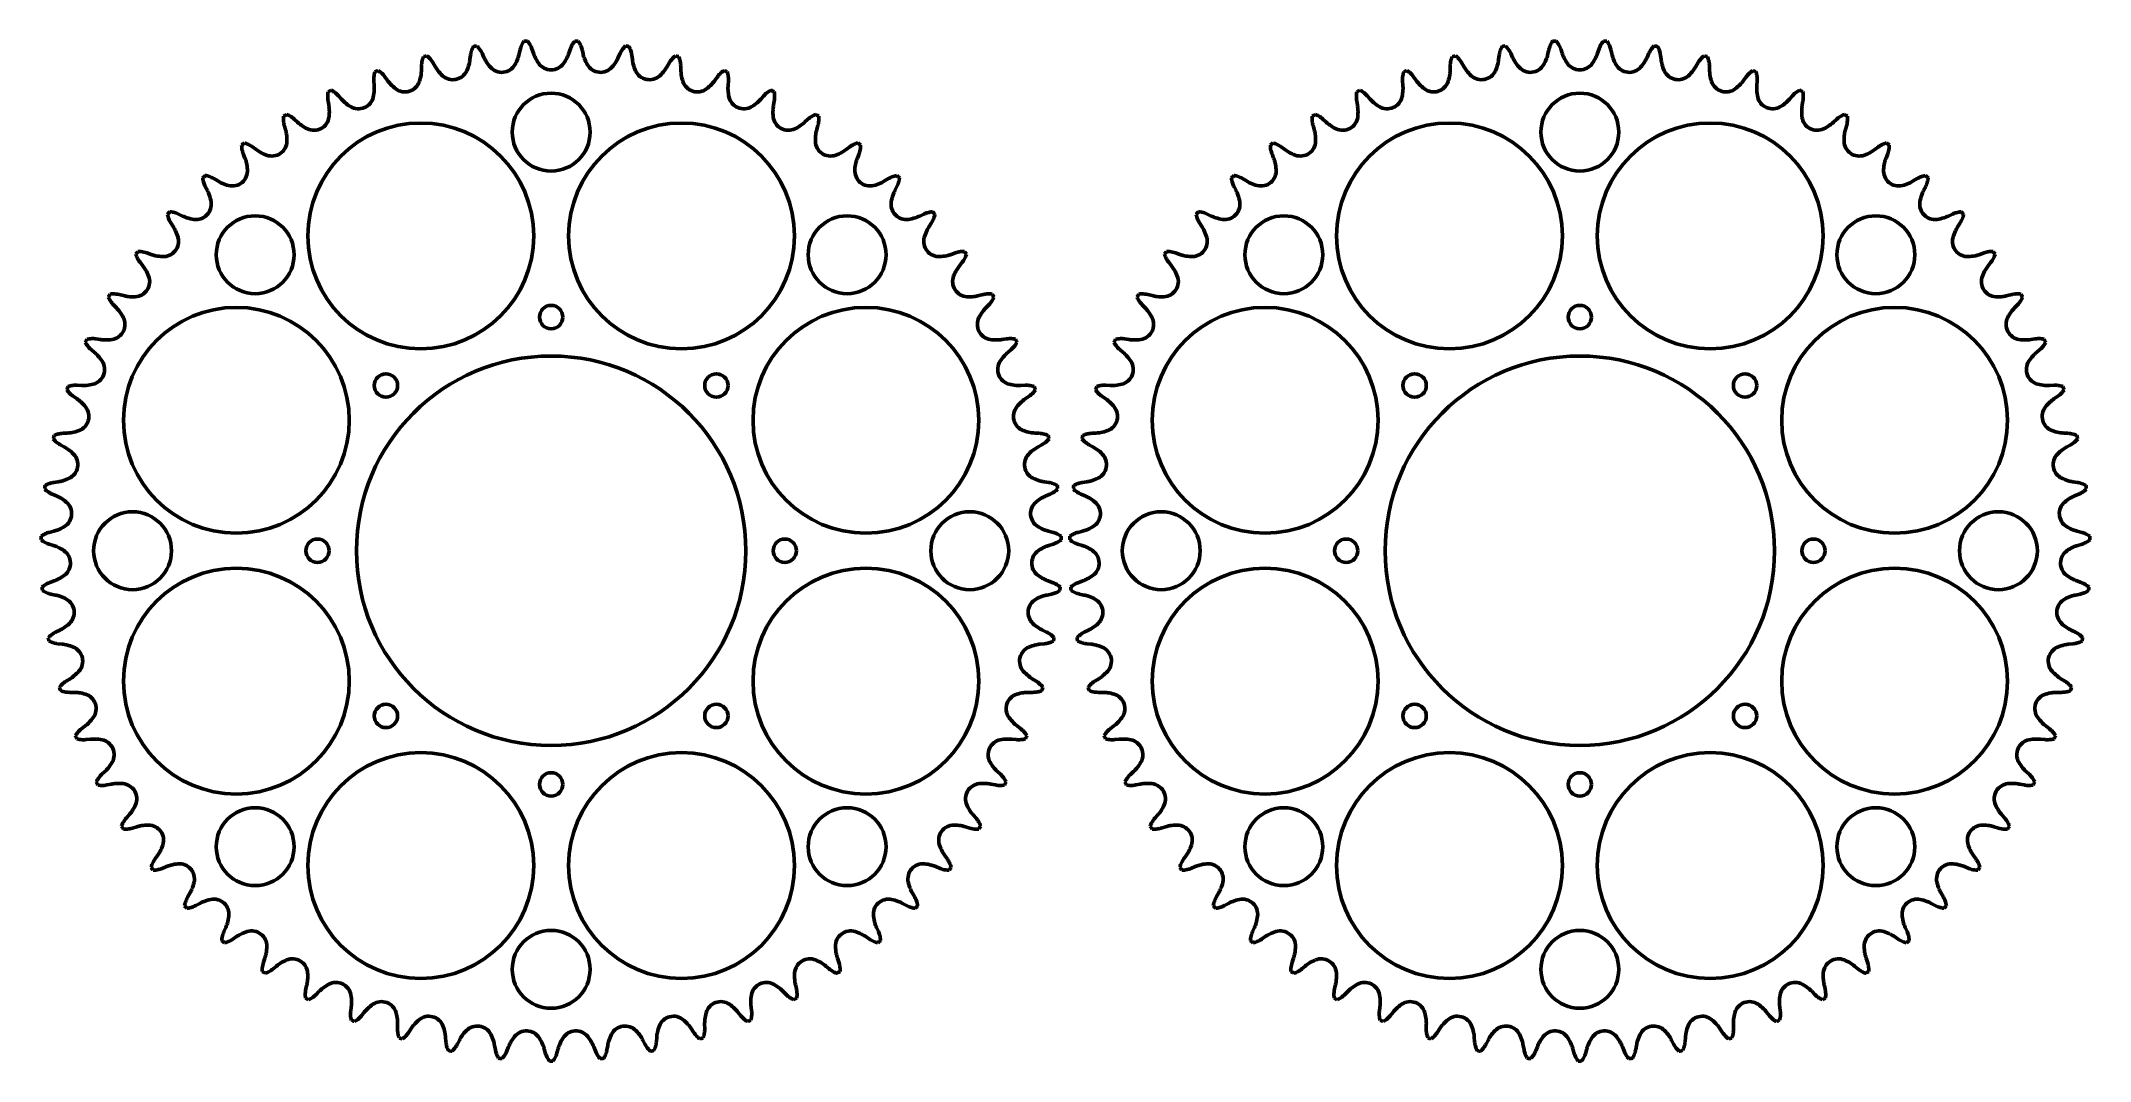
# Model space of a CAD drawing. Header units: millimetres. Extents: x 79 to 605, y 18 to 279.
import ezdxf

# ---------------------------------------------------------------- set-up
doc = ezdxf.new("R2010")
doc.units = ezdxf.units.MM
doc.layers.add('Visible (ISO)', color=7, linetype='Continuous', lineweight=50)

msp = doc.modelspace()

# ---------------------------------------------------------------- linework, layer by layer
at = {"layer": 'Visible (ISO)'}
for p, q in [((180.22, 272.9), (179.63, 273.91)), ((189.3, 275.86), (189.15, 274.71)), ((192.75, 275.25), (192.26, 276.31)), ((202.07, 277.29), (201.81, 276.16)), ((205.45, 276.34), (205.07, 277.44)), ((214.93, 277.44), (214.55, 276.34)), ((218.19, 276.16), (217.93, 277.29)), ((227.74, 276.31), (227.25, 275.25)), ((230.85, 274.71), (230.7, 275.86)), ((240.37, 273.91), (239.78, 272.9)), ((444.4, 272.9), (443.81, 273.91)), ((453.47, 275.86), (453.32, 274.71)), ((456.92, 275.25), (456.44, 276.31)), ((466.25, 277.29), (465.98, 276.16)), ((469.62, 276.34), (469.25, 277.44)), ((479.1, 277.44), (478.73, 276.34)), ((482.37, 276.16), (482.1, 277.29)), ((491.91, 276.31), (491.43, 275.25)), ((495.03, 274.71), (494.88, 275.86)), ((504.54, 273.91), (503.95, 272.9)), ((164.48, 269.23), (164.57, 268.07)), ((167.99, 269.32), (167.31, 270.26)), ((176.73, 273.17), (176.69, 272)), ((243.31, 272), (243.27, 273.17)), ((252.69, 270.26), (252.01, 269.32)), ((255.43, 268.07), (255.52, 269.23)), ((428.66, 269.23), (428.74, 268.07)), ((432.16, 269.32), (431.48, 270.26)), ((440.9, 273.17), (440.87, 272)), ((507.48, 272), (507.45, 273.17)), ((516.87, 270.26), (516.19, 269.32)), ((519.61, 268.07), (519.69, 269.23)), ((152.7, 264.1), (152.89, 262.96)), ((156.18, 264.54), (155.4, 265.4)), ((264.6, 265.4), (263.82, 264.54)), ((267.11, 262.96), (267.3, 264.1)), ((416.87, 264.1), (417.07, 262.96)), ((420.35, 264.54), (419.58, 265.4)), ((528.77, 265.4), (528, 264.54)), ((531.28, 262.96), (531.48, 264.1)), ((144.9, 258.6), (144.04, 259.39)), ((275.96, 259.39), (275.1, 258.6)), ((409.07, 258.6), (408.21, 259.39)), ((540.13, 259.39), (539.28, 258.6)), ((141.48, 257.82), (141.79, 256.7)), ((278.21, 256.7), (278.52, 257.82)), ((405.65, 257.82), (405.96, 256.7)), ((542.39, 256.7), (542.7, 257.82)), ((130.94, 250.46), (131.36, 249.37)), ((134.26, 251.57), (133.33, 252.27)), ((286.67, 252.27), (285.74, 251.57)), ((288.64, 249.37), (289.06, 250.46)), ((395.12, 250.46), (395.54, 249.37)), ((398.44, 251.57), (397.51, 252.27)), ((550.84, 252.27), (549.91, 251.57)), ((552.81, 249.37), (553.23, 250.46)), ((121.19, 242.08), (121.72, 241.04)), ((124.39, 243.52), (123.39, 244.12)), ((296.61, 244.12), (295.61, 243.52)), ((298.28, 241.04), (298.81, 242.08)), ((385.36, 242.08), (385.89, 241.04)), ((388.56, 243.52), (387.56, 244.12)), ((560.79, 244.12), (559.79, 243.52)), ((562.46, 241.04), (562.99, 242.08)), ((112.32, 232.77), (112.95, 231.79)), ((115.36, 234.52), (114.31, 235.02)), ((305.69, 235.02), (304.64, 234.52)), ((307.05, 231.79), (307.68, 232.77)), ((376.49, 232.77), (377.12, 231.79)), ((379.53, 234.52), (378.48, 235.02)), ((569.87, 235.02), (568.82, 234.52)), ((571.23, 231.79), (571.85, 232.77)), ((104.42, 222.63), (105.14, 221.71)), ((107.27, 224.67), (106.17, 225.06)), ((313.83, 225.06), (312.73, 224.67)), ((314.86, 221.71), (315.58, 222.63)), ((368.6, 222.63), (369.32, 221.71)), ((371.44, 224.67), (370.35, 225.06)), ((578, 225.06), (576.91, 224.67)), ((579.03, 221.71), (579.75, 222.63)), ((97.57, 211.75), (98.38, 210.91)), ((100.2, 214.07), (99.07, 214.35)), ((320.93, 214.35), (319.8, 214.07)), ((321.62, 210.91), (322.43, 211.75)), ((361.75, 211.75), (362.56, 210.91)), ((364.38, 214.07), (363.25, 214.35)), ((585.1, 214.35), (583.97, 214.07)), ((585.79, 210.91), (586.6, 211.75)), ((91.84, 200.24), (92.73, 199.49)), ((94.23, 202.81), (93.08, 202.98)), ((326.92, 202.98), (325.77, 202.81)), ((327.27, 199.49), (328.16, 200.24)), ((356.02, 200.24), (356.9, 199.49)), ((358.4, 202.81), (357.25, 202.98)), ((591.1, 202.98), (589.95, 202.81)), ((591.45, 199.49), (592.33, 200.24)), ((89.4, 191.01), (88.24, 191.06)), ((331.76, 191.06), (330.6, 191.01)), ((353.58, 191.01), (352.41, 191.06)), ((595.94, 191.06), (594.77, 191.01)), ((87.28, 188.22), (88.24, 187.56)), ((331.76, 187.56), (332.72, 188.22)), ((351.46, 188.22), (352.42, 187.56)), ((595.93, 187.56), (596.89, 188.22)), ((83.95, 175.8), (84.97, 175.24)), ((85.78, 178.79), (84.61, 178.73)), ((335.39, 178.73), (334.22, 178.79)), ((335.03, 175.24), (336.05, 175.8)), ((348.12, 175.8), (349.14, 175.24)), ((349.95, 178.79), (348.79, 178.73)), ((599.56, 178.73), (598.4, 178.79)), ((599.21, 175.24), (600.23, 175.8)), ((83.38, 166.27), (82.23, 166.09)), ((337.77, 166.09), (336.62, 166.27)), ((347.56, 166.27), (346.41, 166.09)), ((601.94, 166.09), (600.79, 166.27)), ((81.86, 163.12), (82.93, 162.66)), ((337.07, 162.66), (338.14, 163.12)), ((346.04, 163.12), (347.11, 162.66)), ((601.24, 162.66), (602.31, 163.12)), ((82.25, 153.58), (81.12, 153.29)), ((338.88, 153.29), (337.75, 153.58)), ((346.43, 153.58), (345.3, 153.29)), ((603.05, 153.29), (601.92, 153.58)), ((81.05, 150.28), (82.16, 149.94)), ((337.84, 149.94), (338.95, 150.28)), ((345.22, 150.28), (346.33, 149.94)), ((602.02, 149.94), (603.13, 150.28)), ((82.39, 140.83), (81.3, 140.43)), ((81.52, 137.44), (82.66, 137.2)), ((337.34, 137.2), (338.48, 137.44)), ((338.7, 140.43), (337.61, 140.83)), ((346.56, 140.83), (345.47, 140.43)), ((345.69, 137.44), (346.83, 137.2)), ((601.52, 137.2), (602.66, 137.44)), ((602.88, 140.43), (601.79, 140.83)), ((83.79, 128.17), (82.75, 127.66)), ((337.25, 127.66), (336.21, 128.17)), ((347.97, 128.17), (346.92, 127.66)), ((601.43, 127.66), (600.38, 128.17)), ((83.27, 124.7), (84.42, 124.58)), ((335.58, 124.58), (336.73, 124.7)), ((347.44, 124.7), (348.6, 124.58)), ((599.75, 124.58), (600.91, 124.7)), ((86.45, 115.7), (85.46, 115.09)), ((86.27, 112.2), (87.44, 112.19)), ((332.56, 112.19), (333.73, 112.2)), ((334.54, 115.09), (333.55, 115.7)), ((350.62, 115.7), (349.63, 115.09)), ((350.45, 112.2), (351.61, 112.19)), ((596.74, 112.19), (597.9, 112.2)), ((598.71, 115.09), (597.72, 115.7)), ((90.34, 103.56), (89.41, 102.86)), ((90.51, 100.06), (91.67, 100.17)), ((328.33, 100.17), (329.49, 100.06)), ((330.59, 102.86), (329.66, 103.56)), ((354.51, 103.56), (353.59, 102.86)), ((354.68, 100.06), (355.84, 100.17)), ((592.51, 100.17), (593.67, 100.06)), ((594.76, 102.86), (593.84, 103.56)), ((95.41, 91.87), (94.56, 91.08)), ((325.44, 91.08), (324.59, 91.87)), ((359.59, 91.87), (358.74, 91.08)), ((589.61, 91.08), (588.76, 91.87)), ((95.93, 88.41), (97.07, 88.63)), ((322.93, 88.63), (324.07, 88.41)), ((360.11, 88.41), (361.25, 88.63)), ((587.1, 88.63), (588.24, 88.41)), ((101.63, 80.74), (100.86, 79.87)), ((319.14, 79.87), (318.37, 80.74)), ((365.8, 80.74), (365.04, 79.87)), ((583.31, 79.87), (582.55, 80.74)), ((102.49, 77.35), (103.6, 77.68)), ((316.4, 77.68), (317.51, 77.35)), ((366.67, 77.35), (367.78, 77.68)), ((580.57, 77.68), (581.68, 77.35)), ((108.92, 70.29), (108.24, 69.34)), ((311.76, 69.34), (311.08, 70.29)), ((373.09, 70.29), (372.42, 69.34)), ((575.93, 69.34), (575.26, 70.29)), ((110.12, 67), (111.19, 67.44)), ((308.81, 67.44), (309.88, 67)), ((374.29, 67), (375.37, 67.44)), ((572.98, 67.44), (574.06, 67)), ((117.22, 60.62), (116.64, 59.61)), ((118.73, 57.46), (119.76, 58.01)), ((300.24, 58.01), (301.27, 57.46)), ((303.36, 59.61), (302.78, 60.62)), ((381.39, 60.62), (380.81, 59.61)), ((382.91, 57.46), (383.93, 58.01)), ((564.42, 58.01), (565.44, 57.46)), ((567.54, 59.61), (566.96, 60.62)), ((126.43, 51.81), (125.96, 50.75)), ((128.26, 48.82), (129.22, 49.47)), ((290.78, 49.47), (291.74, 48.82)), ((294.04, 50.75), (293.57, 51.81)), ((390.61, 51.81), (390.14, 50.75)), ((392.44, 48.82), (393.4, 49.47)), ((554.95, 49.47), (555.91, 48.82)), ((558.21, 50.75), (557.74, 51.81)), ((136.48, 43.97), (136.12, 42.87)), ((283.88, 42.87), (283.52, 43.97)), ((400.66, 43.97), (400.29, 42.87)), ((548.06, 42.87), (547.69, 43.97)), ((138.6, 41.18), (139.49, 41.92)), ((147.26, 37.17), (147.01, 36.04)), ((272.99, 36.04), (272.74, 37.17)), ((280.51, 41.92), (281.4, 41.18)), ((402.77, 41.18), (403.67, 41.92)), ((411.44, 37.17), (411.18, 36.04)), ((537.17, 36.04), (536.91, 37.17)), ((544.68, 41.92), (545.58, 41.18)), ((149.65, 34.6), (150.46, 35.43)), ((269.54, 35.43), (270.35, 34.6)), ((413.82, 34.6), (414.64, 35.43)), ((533.71, 35.43), (534.53, 34.6)), ((158.67, 31.48), (158.53, 30.33)), ((161.29, 29.16), (162.02, 30.07)), ((170.58, 26.95), (170.56, 25.79)), ((249.44, 25.79), (249.42, 26.95)), ((257.98, 30.07), (258.71, 29.16)), ((261.47, 30.33), (261.33, 31.48)), ((422.84, 31.48), (422.7, 30.33)), ((425.47, 29.16), (426.2, 30.07)), ((434.75, 26.95), (434.73, 25.79)), ((513.62, 25.79), (513.6, 26.95)), ((522.15, 30.07), (522.88, 29.16)), ((525.65, 30.33), (525.51, 31.48)), ((173.42, 24.9), (174.06, 25.88)), ((182.88, 23.63), (182.98, 22.47)), ((185.92, 21.88), (186.46, 22.91)), ((195.46, 21.55), (195.67, 20.41)), ((198.65, 20.11), (199.08, 21.19)), ((220.92, 21.19), (221.35, 20.11)), ((224.33, 20.41), (224.54, 21.55)), ((233.54, 22.91), (234.08, 21.88)), ((237.02, 22.47), (237.12, 23.63)), ((245.94, 25.88), (246.58, 24.9)), ((437.6, 24.9), (438.24, 25.88)), ((447.06, 23.63), (447.15, 22.47)), ((450.09, 21.88), (450.63, 22.91)), ((459.63, 21.55), (459.84, 20.41)), ((462.83, 20.11), (463.26, 21.19)), ((485.09, 21.19), (485.52, 20.11)), ((488.51, 20.41), (488.72, 21.55)), ((497.72, 22.91), (498.26, 21.88)), ((501.2, 22.47), (501.29, 23.63)), ((510.11, 25.88), (510.75, 24.9)), ((208.18, 20.74), (208.5, 19.62)), ((211.5, 19.62), (211.82, 20.74)), ((472.35, 20.74), (472.67, 19.62)), ((475.68, 19.62), (476, 20.74))]:
    msp.add_line(p, q, dxfattribs=at)
for centre, radius in [((210, 256.07), 10), ((474.17, 256.07), 10), ((176.52, 229.41), 29), ((243.48, 229.41), 29), ((440.69, 229.41), 29), ((507.66, 229.41), 29), ((133.99, 224.58), 10), ((286.01, 224.58), 10), ((398.16, 224.58), 10), ((550.19, 224.58), 10), ((129.16, 182.06), 29), ((210, 208.57), 3), ((290.84, 182.06), 29), ((393.34, 182.06), 29), ((474.17, 208.57), 3), ((555.01, 182.06), 29), ((210, 148.57), 50), ((474.17, 148.57), 50), ((167.57, 191), 3), ((252.43, 191), 3), ((431.75, 191), 3), ((516.6, 191), 3), ((102.5, 148.57), 10), ((317.5, 148.57), 10), ((366.67, 148.57), 10), ((581.67, 148.57), 10), ((150, 148.57), 3), ((270, 148.57), 3), ((414.17, 148.57), 3), ((534.17, 148.57), 3), ((129.16, 115.09), 29), ((290.84, 115.09), 29), ((393.34, 115.09), 29), ((555.01, 115.09), 29), ((167.57, 106.14), 3), ((252.43, 106.14), 3), ((431.75, 106.14), 3), ((516.6, 106.14), 3), ((176.52, 67.73), 29), ((243.48, 67.73), 29), ((440.69, 67.73), 29), ((507.66, 67.73), 29), ((210, 88.57), 3), ((474.17, 88.57), 3), ((133.99, 72.56), 10), ((286.01, 72.56), 10), ((398.16, 72.56), 10), ((550.19, 72.56), 10), ((210, 41.07), 10), ((474.17, 41.07), 10)]:
    msp.add_circle(centre, radius, dxfattribs=at)
for centre, radius, start, end in [((210, 148.57), 131.04, 92.6624, 93.0519), ((210, 148.57), 131.04, 86.9481, 87.3376), ((474.17, 148.57), 131.04, 92.6624, 93.0519), ((474.17, 148.57), 131.04, 86.9481, 87.3376), ((210, 148.57), 131.04, 104.091, 104.4804), ((210, 148.57), 131.04, 98.3767, 98.7661), ((201.95, 279.45), 10.11, 211.4243, 221.6667), ((191.96, 278.45), 10.11, 329.7619, 340.0043), ((215.02, 279.6), 10.11, 205.71, 215.9524), ((210, 275.96), 3.91, 215.9524, 324.0476), ((204.98, 279.6), 10.11, 324.0476, 334.29), ((228.04, 278.45), 10.11, 199.9957, 210.2381), ((218.05, 279.45), 10.11, 318.3333, 328.5757), ((210, 148.57), 131.04, 81.2339, 81.6233), ((210, 148.57), 131.04, 75.5196, 75.909), ((474.17, 148.57), 131.04, 104.091, 104.4804), ((474.17, 148.57), 131.04, 98.3767, 98.7661), ((466.12, 279.45), 10.11, 211.4243, 221.6667), ((456.13, 278.45), 10.11, 329.7619, 340.0043), ((479.19, 279.6), 10.11, 205.71, 215.9524), ((474.17, 275.96), 3.91, 215.9524, 324.0476), ((469.16, 279.6), 10.11, 324.0476, 334.29), ((492.22, 278.45), 10.11, 199.9957, 210.2381), ((482.23, 279.45), 10.11, 318.3333, 328.5757), ((474.17, 148.57), 131.04, 81.2339, 81.6233), ((474.17, 148.57), 131.04, 75.5196, 75.909), ((210, 148.57), 131.04, 109.8053, 110.1947), ((176.17, 275.26), 10.11, 222.8529, 233.0952), ((172.45, 270.3), 3.91, 233.0952, 341.1905), ((166.58, 272.3), 10.11, 341.1905, 351.4328), ((188.96, 278), 10.11, 217.1386, 227.381), ((184.76, 273.44), 3.91, 227.381, 335.4762), ((179.12, 276.01), 10.11, 335.4762, 345.7185), ((197.32, 275.33), 3.91, 221.6667, 329.7619), ((222.68, 275.33), 3.91, 210.2381, 318.3333), ((240.88, 276.01), 10.11, 194.2815, 204.5238), ((235.24, 273.44), 3.91, 204.5238, 312.619), ((231.04, 278), 10.11, 312.619, 322.8614), ((253.42, 272.3), 10.11, 188.5672, 198.8095), ((247.55, 270.3), 3.91, 198.8095, 306.9048), ((243.83, 275.26), 10.11, 306.9048, 317.1471), ((210, 148.57), 131.04, 69.8053, 70.1947), ((474.17, 148.57), 131.04, 109.8053, 110.1947), ((440.35, 275.26), 10.11, 222.8529, 233.0952), ((436.63, 270.3), 3.91, 233.0952, 341.1905), ((430.76, 272.3), 10.11, 341.1905, 351.4328), ((453.13, 278), 10.11, 217.1386, 227.381), ((448.93, 273.44), 3.91, 227.381, 335.4762), ((443.29, 276.01), 10.11, 335.4762, 345.7185), ((461.49, 275.33), 3.91, 221.6667, 329.7619), ((486.86, 275.33), 3.91, 210.2381, 318.3333), ((505.06, 276.01), 10.11, 194.2815, 204.5238), ((499.42, 273.44), 3.91, 204.5238, 312.619), ((495.22, 278), 10.11, 312.619, 322.8614), ((517.59, 272.3), 10.11, 188.5672, 198.8095), ((511.72, 270.3), 3.91, 198.8095, 306.9048), ((508, 275.26), 10.11, 306.9048, 317.1471), ((474.17, 148.57), 131.04, 69.8053, 70.1947), ((210, 148.57), 131.04, 115.5196, 115.909), ((163.73, 271.26), 10.11, 228.5672, 238.8095), ((160.52, 265.96), 3.91, 238.8095, 346.9048), ((154.48, 267.36), 10.11, 346.9048, 357.1471), ((265.52, 267.36), 10.11, 182.8529, 193.0952), ((259.48, 265.96), 3.91, 193.0952, 301.1905), ((256.27, 271.26), 10.11, 301.1905, 311.4328), ((210, 148.57), 131.04, 64.091, 64.4804), ((474.17, 148.57), 131.04, 115.5196, 115.909), ((427.9, 271.26), 10.11, 228.5672, 238.8095), ((424.69, 265.96), 3.91, 238.8095, 346.9048), ((418.65, 267.36), 10.11, 346.9048, 357.1471), ((529.7, 267.36), 10.11, 182.8529, 193.0952), ((523.66, 265.96), 3.91, 193.0952, 301.1905), ((520.45, 271.26), 10.11, 301.1905, 311.4328), ((474.17, 148.57), 131.04, 64.091, 64.4804), ((210, 148.57), 131.04, 121.2339, 121.6233), ((149.07, 260.45), 3.91, 244.5238, 352.619), ((142.93, 261.25), 10.11, 352.619, 2.8614), ((277.07, 261.25), 10.11, 177.1386, 187.381), ((270.93, 260.45), 3.91, 187.381, 295.4762), ((210, 148.57), 131.04, 58.3767, 58.7661), ((474.17, 148.57), 131.04, 121.2339, 121.6233), ((413.25, 260.45), 3.91, 244.5238, 352.619), ((407.1, 261.25), 10.11, 352.619, 2.8614), ((541.25, 261.25), 10.11, 177.1386, 187.381), ((535.1, 260.45), 3.91, 187.381, 295.4762), ((474.17, 148.57), 131.04, 58.3767, 58.7661), ((210, 148.57), 131.04, 126.9481, 127.3376), ((138.24, 253.83), 3.91, 250.2381, 358.3333), ((132.04, 254.01), 10.11, 358.3333, 8.5757), ((151.74, 266.05), 10.11, 234.2815, 244.5238), ((268.26, 266.05), 10.11, 295.4762, 305.7185), ((287.96, 254.01), 10.11, 171.4243, 181.6667), ((281.76, 253.83), 3.91, 181.6667, 289.7619), ((210, 148.57), 131.04, 52.6624, 53.0519), ((474.17, 148.57), 131.04, 126.9481, 127.3376), ((402.41, 253.83), 3.91, 250.2381, 358.3333), ((396.21, 254.01), 10.11, 358.3333, 8.5757), ((415.92, 266.05), 10.11, 234.2815, 244.5238), ((532.43, 266.05), 10.11, 295.4762, 305.7185), ((552.14, 254.01), 10.11, 171.4243, 181.6667), ((545.94, 253.83), 3.91, 181.6667, 289.7619), ((474.17, 148.57), 131.04, 52.6624, 53.0519), ((121.93, 245.72), 10.11, 4.0476, 14.29), ((140.33, 259.66), 10.11, 239.9957, 250.2381), ((279.67, 259.66), 10.11, 289.7619, 300.0043), ((298.07, 245.72), 10.11, 165.71, 175.9524), ((386.1, 245.72), 10.11, 4.0476, 14.29), ((404.51, 259.66), 10.11, 239.9957, 250.2381), ((543.84, 259.66), 10.11, 289.7619, 300.0043), ((562.25, 245.72), 10.11, 165.71, 175.9524), ((210, 148.57), 131.04, 132.6624, 133.0519), ((129.62, 252.17), 10.11, 245.71, 255.9524), ((128.11, 246.16), 3.91, 255.9524, 4.0476), ((291.89, 246.16), 3.91, 175.9524, 284.0476), ((290.38, 252.17), 10.11, 284.0476, 294.29), ((210, 148.57), 131.04, 46.9481, 47.3376), ((474.17, 148.57), 131.04, 132.6624, 133.0519), ((393.79, 252.17), 10.11, 245.71, 255.9524), ((392.29, 246.16), 3.91, 255.9524, 4.0476), ((556.06, 246.16), 3.91, 175.9524, 284.0476), ((554.56, 252.17), 10.11, 284.0476, 294.29), ((474.17, 148.57), 131.04, 46.9481, 47.3376), ((118.8, 237.52), 3.91, 261.6667, 9.7619), ((112.69, 236.47), 10.11, 9.7619, 20.0043), ((301.2, 237.52), 3.91, 170.2381, 278.3333), ((307.31, 236.47), 10.11, 159.9957, 170.2381), ((382.98, 237.52), 3.91, 261.6667, 9.7619), ((376.87, 236.47), 10.11, 9.7619, 20.0043), ((565.37, 237.52), 3.91, 170.2381, 278.3333), ((571.48, 236.47), 10.11, 159.9957, 170.2381), ((210, 148.57), 131.04, 138.3767, 138.7661), ((119.7, 243.66), 10.11, 251.4243, 261.6667), ((300.3, 243.66), 10.11, 278.3333, 288.5757), ((210, 148.57), 131.04, 41.2339, 41.6233), ((474.17, 148.57), 131.04, 138.3767, 138.7661), ((383.88, 243.66), 10.11, 251.4243, 261.6667), ((564.47, 243.66), 10.11, 278.3333, 288.5757), ((474.17, 148.57), 131.04, 41.2339, 41.6233), ((110.4, 228), 3.91, 267.381, 15.4762), ((104.43, 226.34), 10.11, 15.4762, 25.7185), ((309.6, 228), 3.91, 164.5238, 272.619), ((315.57, 226.34), 10.11, 154.2815, 164.5238), ((374.58, 228), 3.91, 267.381, 15.4762), ((368.6, 226.34), 10.11, 15.4762, 25.7185), ((573.77, 228), 3.91, 164.5238, 272.619), ((579.75, 226.34), 10.11, 154.2815, 164.5238), ((210, 148.57), 131.04, 144.091, 144.4804), ((110.68, 234.19), 10.11, 257.1386, 267.381), ((309.32, 234.19), 10.11, 272.619, 282.8614), ((210, 148.57), 131.04, 35.5196, 35.909), ((474.17, 148.57), 131.04, 144.091, 144.4804), ((374.86, 234.19), 10.11, 257.1386, 267.381), ((573.49, 234.19), 10.11, 272.619, 282.8614), ((474.17, 148.57), 131.04, 35.5196, 35.909), ((102.99, 217.69), 3.91, 273.0952, 21.1905), ((97.21, 215.45), 10.11, 21.1905, 31.4328), ((317.01, 217.69), 3.91, 158.8095, 266.9048), ((322.79, 215.45), 10.11, 148.5672, 158.8095), ((367.16, 217.69), 3.91, 273.0952, 21.1905), ((361.38, 215.45), 10.11, 21.1905, 31.4328), ((581.19, 217.69), 3.91, 158.8095, 266.9048), ((586.97, 215.45), 10.11, 148.5672, 158.8095), ((210, 148.57), 131.04, 149.8053, 150.1947), ((102.65, 223.88), 10.11, 262.8529, 273.0952), ((317.35, 223.88), 10.11, 266.9048, 277.1471), ((210, 148.57), 131.04, 29.8053, 30.1947), ((474.17, 148.57), 131.04, 149.8053, 150.1947), ((366.83, 223.88), 10.11, 262.8529, 273.0952), ((581.52, 223.88), 10.11, 266.9048, 277.1471), ((474.17, 148.57), 131.04, 29.8053, 30.1947), ((96.64, 206.69), 3.91, 278.8095, 26.9048), ((91.11, 203.88), 10.11, 26.9048, 37.1471), ((323.36, 206.69), 3.91, 153.0952, 261.1905), ((328.89, 203.88), 10.11, 142.8529, 153.0952), ((360.81, 206.69), 3.91, 278.8095, 26.9048), ((355.28, 203.88), 10.11, 26.9048, 37.1471), ((587.54, 206.69), 3.91, 153.0952, 261.1905), ((593.07, 203.88), 10.11, 142.8529, 153.0952), ((210, 148.57), 131.04, 155.5196, 155.909), ((95.69, 212.82), 10.11, 268.5672, 278.8095), ((324.31, 212.82), 10.11, 261.1905, 271.4328), ((210, 148.57), 131.04, 24.091, 24.4804), ((474.17, 148.57), 131.04, 155.5196, 155.909), ((359.86, 212.82), 10.11, 268.5672, 278.8095), ((588.49, 212.82), 10.11, 261.1905, 271.4328), ((474.17, 148.57), 131.04, 24.091, 24.4804), ((91.41, 195.11), 3.91, 284.5238, 32.619), ((86.19, 191.77), 10.11, 32.619, 42.8614), ((328.59, 195.11), 3.91, 147.381, 255.4762), ((333.81, 191.77), 10.11, 137.1386, 147.381), ((355.59, 195.11), 3.91, 284.5238, 32.619), ((350.37, 191.77), 10.11, 32.619, 42.8614), ((592.76, 195.11), 3.91, 147.381, 255.4762), ((597.98, 191.77), 10.11, 137.1386, 147.381), ((210, 148.57), 131.04, 161.2339, 161.6233), ((89.86, 201.11), 10.11, 274.2815, 284.5238), ((330.14, 201.11), 10.11, 255.4762, 265.7185), ((210, 148.57), 131.04, 18.3767, 18.7661), ((474.17, 148.57), 131.04, 161.2339, 161.6233), ((354.03, 201.11), 10.11, 274.2815, 284.5238), ((594.32, 201.11), 10.11, 255.4762, 265.7185), ((474.17, 148.57), 131.04, 18.3767, 18.7661), ((87.37, 183.07), 3.91, 290.2381, 38.3333), ((82.51, 179.23), 10.11, 38.3333, 48.5757), ((332.63, 183.07), 3.91, 141.6667, 249.7619), ((337.49, 179.23), 10.11, 131.4243, 141.6667), ((351.54, 183.07), 3.91, 290.2381, 38.3333), ((346.68, 179.23), 10.11, 38.3333, 48.5757), ((596.81, 183.07), 3.91, 141.6667, 249.7619), ((601.67, 179.23), 10.11, 131.4243, 141.6667), ((85.22, 188.89), 10.11, 279.9957, 290.2381), ((334.78, 188.89), 10.11, 249.7619, 260.0043), ((349.4, 188.89), 10.11, 279.9957, 290.2381), ((598.95, 188.89), 10.11, 249.7619, 260.0043), ((210, 148.57), 131.04, 166.9481, 167.3376), ((80.09, 166.38), 10.11, 44.0476, 54.29), ((339.91, 166.38), 10.11, 125.71, 135.9524), ((210, 148.57), 131.04, 12.6624, 13.0519), ((474.17, 148.57), 131.04, 166.9481, 167.3376), ((344.26, 166.38), 10.11, 44.0476, 54.29), ((604.09, 166.38), 10.11, 125.71, 135.9524), ((474.17, 148.57), 131.04, 12.6624, 13.0519), ((84.54, 170.69), 3.91, 295.9524, 44.0476), ((335.46, 170.69), 3.91, 135.9524, 244.0476), ((348.72, 170.69), 3.91, 295.9524, 44.0476), ((599.63, 170.69), 3.91, 135.9524, 244.0476), ((210, 148.57), 131.04, 172.6624, 173.0519), ((81.83, 176.27), 10.11, 285.71, 295.9524), ((338.17, 176.27), 10.11, 244.0476, 254.29), ((210, 148.57), 131.04, 6.9481, 7.3376), ((474.17, 148.57), 131.04, 172.6624, 173.0519), ((346, 176.27), 10.11, 285.71, 295.9524), ((602.35, 176.27), 10.11, 244.0476, 254.29), ((474.17, 148.57), 131.04, 6.9481, 7.3376), ((78.96, 153.36), 10.11, 49.7619, 60.0043), ((82.96, 158.09), 3.91, 301.6667, 49.7619), ((337.04, 158.09), 3.91, 130.2381, 238.3333), ((341.04, 153.36), 10.11, 119.9957, 130.2381), ((343.13, 153.36), 10.11, 49.7619, 60.0043), ((347.14, 158.09), 3.91, 301.6667, 49.7619), ((601.21, 158.09), 3.91, 130.2381, 238.3333), ((605.22, 153.36), 10.11, 119.9957, 130.2381), ((79.71, 163.37), 10.11, 291.4243, 301.6667), ((340.29, 163.37), 10.11, 238.3333, 248.5757), ((343.88, 163.37), 10.11, 291.4243, 301.6667), ((604.47, 163.37), 10.11, 238.3333, 248.5757), ((210, 148.57), 131.04, 178.3767, 178.7661), ((79.13, 140.29), 10.11, 55.4762, 65.7185), ((82.65, 145.39), 3.91, 307.381, 55.4762), ((337.35, 145.39), 3.91, 124.5238, 232.619), ((340.87, 140.29), 10.11, 114.2815, 124.5238), ((210, 148.57), 131.04, 1.2339, 1.6233), ((474.17, 148.57), 131.04, 178.3767, 178.7661), ((343.31, 140.29), 10.11, 55.4762, 65.7185), ((346.82, 145.39), 3.91, 307.381, 55.4762), ((601.53, 145.39), 3.91, 124.5238, 232.619), ((605.04, 140.29), 10.11, 114.2815, 124.5238), ((474.17, 148.57), 131.04, 1.2339, 1.6233), ((78.88, 150.32), 10.11, 297.1386, 307.381), ((341.12, 150.32), 10.11, 232.619, 242.8614), ((343.06, 150.32), 10.11, 297.1386, 307.381), ((605.29, 150.32), 10.11, 232.619, 242.8614), ((210, 148.57), 131.04, 184.091, 184.4804), ((80.61, 127.3), 10.11, 61.1905, 71.4328), ((339.39, 127.3), 10.11, 108.5672, 118.8095), ((210, 148.57), 131.04, 355.5196, 355.909), ((474.17, 148.57), 131.04, 184.091, 184.4804), ((344.78, 127.3), 10.11, 61.1905, 71.4328), ((603.57, 127.3), 10.11, 108.5672, 118.8095), ((474.17, 148.57), 131.04, 355.5196, 355.909), ((83.6, 132.73), 3.91, 313.0952, 61.1905), ((336.4, 132.73), 3.91, 118.8095, 226.9048), ((347.77, 132.73), 3.91, 313.0952, 61.1905), ((600.58, 132.73), 3.91, 118.8095, 226.9048), ((79.36, 137.26), 10.11, 302.8529, 313.0952), ((340.64, 137.26), 10.11, 226.9048, 237.1471), ((343.53, 137.26), 10.11, 302.8529, 313.0952), ((604.81, 137.26), 10.11, 226.9048, 237.1471), ((210, 148.57), 131.04, 189.8053, 190.1947), ((83.37, 114.52), 10.11, 66.9048, 77.1471), ((85.8, 120.22), 3.91, 318.8095, 66.9048), ((334.2, 120.22), 3.91, 113.0952, 221.1905), ((336.63, 114.52), 10.11, 102.8529, 113.0952), ((210, 148.57), 131.04, 349.8053, 350.1947), ((474.17, 148.57), 131.04, 189.8053, 190.1947), ((347.54, 114.52), 10.11, 66.9048, 77.1471), ((349.98, 120.22), 3.91, 318.8095, 66.9048), ((598.37, 120.22), 3.91, 113.0952, 221.1905), ((600.81, 114.52), 10.11, 102.8529, 113.0952), ((474.17, 148.57), 131.04, 349.8053, 350.1947), ((81.14, 124.31), 10.11, 308.5672, 318.8095), ((338.86, 124.31), 10.11, 221.1905, 231.4328), ((345.31, 124.31), 10.11, 308.5672, 318.8095), ((603.04, 124.31), 10.11, 221.1905, 231.4328), ((210, 148.57), 131.04, 195.5196, 195.909), ((87.39, 102.08), 10.11, 72.619, 82.8614), ((89.24, 108), 3.91, 324.5238, 72.619), ((330.76, 108), 3.91, 107.381, 215.4762), ((332.61, 102.08), 10.11, 97.1386, 107.381), ((210, 148.57), 131.04, 344.091, 344.4804), ((474.17, 148.57), 131.04, 195.5196, 195.909), ((351.56, 102.08), 10.11, 72.619, 82.8614), ((353.42, 108), 3.91, 324.5238, 72.619), ((594.93, 108), 3.91, 107.381, 215.4762), ((596.79, 102.08), 10.11, 97.1386, 107.381), ((474.17, 148.57), 131.04, 344.091, 344.4804), ((84.19, 111.6), 10.11, 314.2815, 324.5238), ((335.81, 111.6), 10.11, 215.4762, 225.7185), ((348.37, 111.6), 10.11, 314.2815, 324.5238), ((599.98, 111.6), 10.11, 215.4762, 225.7185), ((210, 148.57), 131.04, 201.2339, 201.6233), ((92.63, 90.1), 10.11, 78.3333, 88.5757), ((93.88, 96.18), 3.91, 330.2381, 78.3333), ((326.12, 96.18), 3.91, 101.6667, 209.7619), ((327.37, 90.1), 10.11, 91.4243, 101.6667), ((210, 148.57), 131.04, 338.3767, 338.7661), ((474.17, 148.57), 131.04, 201.2339, 201.6233), ((356.8, 90.1), 10.11, 78.3333, 88.5757), ((358.06, 96.18), 3.91, 330.2381, 78.3333), ((590.29, 96.18), 3.91, 101.6667, 209.7619), ((591.55, 90.1), 10.11, 91.4243, 101.6667), ((474.17, 148.57), 131.04, 338.3767, 338.7661), ((88.5, 99.25), 10.11, 319.9957, 330.2381), ((331.5, 99.25), 10.11, 209.7619, 220.0043), ((352.67, 99.25), 10.11, 319.9957, 330.2381), ((595.68, 99.25), 10.11, 209.7619, 220.0043), ((210, 148.57), 131.04, 206.9481, 207.3376), ((99.03, 78.71), 10.11, 84.0476, 94.29), ((99.67, 84.87), 3.91, 335.9524, 84.0476), ((320.33, 84.87), 3.91, 95.9524, 204.0476), ((320.97, 78.71), 10.11, 85.71, 95.9524), ((210, 148.57), 131.04, 332.6624, 333.0519), ((474.17, 148.57), 131.04, 206.9481, 207.3376), ((363.21, 78.71), 10.11, 84.0476, 94.29), ((363.85, 84.87), 3.91, 335.9524, 84.0476), ((584.5, 84.87), 3.91, 95.9524, 204.0476), ((585.14, 78.71), 10.11, 85.71, 95.9524), ((474.17, 148.57), 131.04, 332.6624, 333.0519), ((94.01, 87.4), 10.11, 325.71, 335.9524), ((325.99, 87.4), 10.11, 204.0476, 214.29), ((358.19, 87.4), 10.11, 325.71, 335.9524), ((590.16, 87.4), 10.11, 204.0476, 214.29), ((210, 148.57), 131.04, 212.6624, 213.0519), ((106.54, 68.01), 10.11, 89.7619, 100.0043), ((106.57, 74.21), 3.91, 341.6667, 89.7619), ((313.43, 74.21), 3.91, 90.2381, 198.3333), ((313.46, 68.01), 10.11, 79.9957, 90.2381), ((210, 148.57), 131.04, 326.9481, 327.3376), ((474.17, 148.57), 131.04, 212.6624, 213.0519), ((370.71, 68.01), 10.11, 89.7619, 100.0043), ((370.74, 74.21), 3.91, 341.6667, 89.7619), ((577.61, 74.21), 3.91, 90.2381, 198.3333), ((577.64, 68.01), 10.11, 79.9957, 90.2381), ((474.17, 148.57), 131.04, 326.9481, 327.3376), ((100.68, 76.16), 10.11, 331.4243, 341.6667), ((319.32, 76.16), 10.11, 198.3333, 208.5757), ((364.85, 76.16), 10.11, 331.4243, 341.6667), ((583.5, 76.16), 10.11, 198.3333, 208.5757), ((210, 148.57), 131.04, 218.3767, 218.7661), ((115.08, 58.1), 10.11, 95.4762, 105.7185), ((114.48, 64.28), 3.91, 347.381, 95.4762), ((108.43, 65.63), 10.11, 337.1386, 347.381), ((305.52, 64.28), 3.91, 84.5238, 192.619), ((311.57, 65.63), 10.11, 192.619, 202.8614), ((304.92, 58.1), 10.11, 74.2815, 84.5238), ((210, 148.57), 131.04, 321.2339, 321.6233), ((474.17, 148.57), 131.04, 218.3767, 218.7661), ((379.25, 58.1), 10.11, 95.4762, 105.7185), ((378.66, 64.28), 3.91, 347.381, 95.4762), ((372.61, 65.63), 10.11, 337.1386, 347.381), ((569.69, 64.28), 3.91, 84.5238, 192.619), ((575.74, 65.63), 10.11, 192.619, 202.8614), ((569.1, 58.1), 10.11, 74.2815, 84.5238), ((474.17, 148.57), 131.04, 321.2339, 321.6233), ((124.55, 49.1), 10.11, 101.1905, 111.4328), ((123.35, 55.19), 3.91, 353.0952, 101.1905), ((296.65, 55.19), 3.91, 78.8095, 186.9048), ((295.45, 49.1), 10.11, 68.5672, 78.8095), ((388.73, 49.1), 10.11, 101.1905, 111.4328), ((387.53, 55.19), 3.91, 353.0952, 101.1905), ((560.82, 55.19), 3.91, 78.8095, 186.9048), ((559.62, 49.1), 10.11, 68.5672, 78.8095), ((210, 148.57), 131.04, 224.091, 224.4804), ((117.2, 55.93), 10.11, 342.8529, 353.0952), ((302.8, 55.93), 10.11, 186.9048, 197.1471), ((210, 148.57), 131.04, 315.5196, 315.909), ((474.17, 148.57), 131.04, 224.091, 224.4804), ((381.37, 55.93), 10.11, 342.8529, 353.0952), ((566.98, 55.93), 10.11, 186.9048, 197.1471), ((474.17, 148.57), 131.04, 315.5196, 315.909), ((210, 148.57), 131.04, 229.8053, 230.1947), ((134.88, 41.09), 10.11, 106.9048, 117.1471), ((133.08, 47.02), 3.91, 358.8095, 106.9048), ((286.92, 47.02), 3.91, 73.0952, 181.1905), ((285.12, 41.09), 10.11, 62.8529, 73.0952), ((210, 148.57), 131.04, 309.8053, 310.1947), ((474.17, 148.57), 131.04, 229.8053, 230.1947), ((399.06, 41.09), 10.11, 106.9048, 117.1471), ((397.25, 47.02), 3.91, 358.8095, 106.9048), ((551.1, 47.02), 3.91, 73.0952, 181.1905), ((549.29, 41.09), 10.11, 62.8529, 73.0952), ((474.17, 148.57), 131.04, 309.8053, 310.1947), ((126.88, 47.15), 10.11, 348.5672, 358.8095), ((145.96, 34.14), 10.11, 112.619, 122.8614), ((143.57, 39.87), 3.91, 4.5238, 112.619), ((276.43, 39.87), 3.91, 67.381, 175.4762), ((274.04, 34.14), 10.11, 57.1386, 67.381), ((293.12, 47.15), 10.11, 181.1905, 191.4328), ((391.06, 47.15), 10.11, 348.5672, 358.8095), ((410.13, 34.14), 10.11, 112.619, 122.8614), ((407.75, 39.87), 3.91, 4.5238, 112.619), ((540.6, 39.87), 3.91, 67.381, 175.4762), ((538.22, 34.14), 10.11, 57.1386, 67.381), ((557.29, 47.15), 10.11, 181.1905, 191.4328), ((210, 148.57), 131.04, 235.5196, 235.909), ((137.39, 39.38), 10.11, 354.2815, 4.5238), ((157.67, 28.34), 10.11, 118.3333, 128.5757), ((154.73, 33.79), 3.91, 10.2381, 118.3333), ((265.27, 33.79), 3.91, 61.6667, 169.7619), ((262.33, 28.34), 10.11, 51.4243, 61.6667), ((282.61, 39.38), 10.11, 175.4762, 185.7185), ((210, 148.57), 131.04, 304.091, 304.4804), ((474.17, 148.57), 131.04, 235.5196, 235.909), ((401.57, 39.38), 10.11, 354.2815, 4.5238), ((421.84, 28.34), 10.11, 118.3333, 128.5757), ((418.9, 33.79), 3.91, 10.2381, 118.3333), ((529.45, 33.79), 3.91, 61.6667, 169.7619), ((526.51, 28.34), 10.11, 51.4243, 61.6667), ((546.78, 39.38), 10.11, 175.4762, 185.7185), ((474.17, 148.57), 131.04, 304.091, 304.4804), ((210, 148.57), 131.04, 241.2339, 241.6233), ((148.63, 32.69), 10.11, 359.9957, 10.2381), ((169.9, 23.72), 10.11, 124.0476, 134.29), ((166.43, 28.86), 3.91, 15.9524, 124.0476), ((253.57, 28.86), 3.91, 55.9524, 164.0476), ((250.1, 23.72), 10.11, 45.71, 55.9524), ((271.37, 32.69), 10.11, 169.7619, 180.0043), ((210, 148.57), 131.04, 298.3767, 298.7661), ((474.17, 148.57), 131.04, 241.2339, 241.6233), ((412.8, 32.69), 10.11, 359.9957, 10.2381), ((434.08, 23.72), 10.11, 124.0476, 134.29), ((430.6, 28.86), 3.91, 15.9524, 124.0476), ((517.75, 28.86), 3.91, 55.9524, 164.0476), ((514.27, 23.72), 10.11, 45.71, 55.9524), ((535.55, 32.69), 10.11, 169.7619, 180.0043), ((474.17, 148.57), 131.04, 298.3767, 298.7661), ((210, 148.57), 131.04, 246.9481, 247.3376), ((160.47, 27.16), 10.11, 5.71, 15.9524), ((182.53, 20.35), 10.11, 129.7619, 140.0043), ((178.56, 25.12), 3.91, 21.6667, 129.7619), ((172.8, 22.83), 10.11, 11.4243, 21.6667), ((191.01, 22.6), 3.91, 27.381, 135.4762), ((228.99, 22.6), 3.91, 44.5238, 152.619), ((247.2, 22.83), 10.11, 158.3333, 168.5757), ((241.44, 25.12), 3.91, 50.2381, 158.3333), ((237.47, 20.35), 10.11, 39.9957, 50.2381), ((259.53, 27.16), 10.11, 164.0476, 174.29), ((210, 148.57), 131.04, 292.6624, 293.0519), ((474.17, 148.57), 131.04, 246.9481, 247.3376), ((424.64, 27.16), 10.11, 5.71, 15.9524), ((446.71, 20.35), 10.11, 129.7619, 140.0043), ((442.74, 25.12), 3.91, 21.6667, 129.7619), ((436.98, 22.83), 10.11, 11.4243, 21.6667), ((455.19, 22.6), 3.91, 27.381, 135.4762), ((493.16, 22.6), 3.91, 44.5238, 152.619), ((511.37, 22.83), 10.11, 158.3333, 168.5757), ((505.61, 25.12), 3.91, 50.2381, 158.3333), ((501.64, 20.35), 10.11, 39.9957, 50.2381), ((523.71, 27.16), 10.11, 164.0476, 174.29), ((474.17, 148.57), 131.04, 292.6624, 293.0519), ((210, 148.57), 131.04, 252.6624, 253.0519), ((195.43, 18.25), 10.11, 135.4762, 145.7185), ((185.51, 19.75), 10.11, 17.1386, 27.381), ((208.48, 17.45), 10.11, 141.1905, 151.4328), ((203.65, 21.34), 3.91, 33.0952, 141.1905), ((198.46, 17.95), 10.11, 22.8529, 33.0952), ((221.54, 17.95), 10.11, 146.9048, 157.1471), ((216.35, 21.34), 3.91, 38.8095, 146.9048), ((211.52, 17.45), 10.11, 28.5672, 38.8095), ((234.49, 19.75), 10.11, 152.619, 162.8614), ((224.57, 18.25), 10.11, 34.2815, 44.5238), ((210, 148.57), 131.04, 286.9481, 287.3376), ((474.17, 148.57), 131.04, 252.6624, 253.0519), ((459.61, 18.25), 10.11, 135.4762, 145.7185), ((449.68, 19.75), 10.11, 17.1386, 27.381), ((472.66, 17.45), 10.11, 141.1905, 151.4328), ((467.82, 21.34), 3.91, 33.0952, 141.1905), ((462.63, 17.95), 10.11, 22.8529, 33.0952), ((485.72, 17.95), 10.11, 146.9048, 157.1471), ((480.52, 21.34), 3.91, 38.8095, 146.9048), ((475.69, 17.45), 10.11, 28.5672, 38.8095), ((498.67, 19.75), 10.11, 152.619, 162.8614), ((488.74, 18.25), 10.11, 34.2815, 44.5238), ((474.17, 148.57), 131.04, 286.9481, 287.3376), ((210, 148.57), 131.04, 258.3767, 258.7661), ((210, 148.57), 131.04, 264.091, 264.4804), ((210, 148.57), 131.04, 269.8053, 270.1947), ((210, 148.57), 131.04, 275.5196, 275.909), ((210, 148.57), 131.04, 281.2339, 281.6233), ((474.17, 148.57), 131.04, 258.3767, 258.7661), ((474.17, 148.57), 131.04, 264.091, 264.4804), ((474.17, 148.57), 131.04, 269.8053, 270.1947), ((474.17, 148.57), 131.04, 275.5196, 275.909), ((474.17, 148.57), 131.04, 281.2339, 281.6233)]:
    msp.add_arc(centre, radius, start, end, dxfattribs=at)
for points, knots in [([(203.02, 279.43), (202.75, 279.04), (202.52, 278.61), (202.23, 277.88), (202.14, 277.59), (202.07, 277.29)], [-0.2424456, -0.2424456, -0.2424456, -0.2424456, -0.0929557, -0.0929557, -0.0000152, -0.0000152, -0.0000152, -0.0000152]), ([(216.09, 279.47), (215.8, 279.13), (215.54, 278.76), (215.17, 278.06), (215.04, 277.76), (214.93, 277.44)], [-0.242426, -0.242426, -0.242426, -0.242426, -0.1024853, -0.1024853, 0, 0, 0, 0]), ([(217.93, 277.29), (217.84, 277.65), (217.72, 278.01), (217.5, 278.54), (217.4, 278.72), (217.2, 279.08), (217.09, 279.26), (216.98, 279.43)], [-0.2424705, -0.2424705, -0.2424705, -0.2424705, -0.1284812, -0.1284812, -0.0644266, -0.0644266, -0.0000937, -0.0000937, -0.0000937, -0.0000937]), ([(467.2, 279.43), (466.93, 279.04), (466.7, 278.61), (466.41, 277.88), (466.32, 277.59), (466.25, 277.29)], [-0.2424456, -0.2424456, -0.2424456, -0.2424456, -0.0929557, -0.0929557, -0.0000152, -0.0000152, -0.0000152, -0.0000152]), ([(480.26, 279.47), (479.97, 279.13), (479.72, 278.76), (479.35, 278.06), (479.21, 277.76), (479.1, 277.44)], [-0.242426, -0.242426, -0.242426, -0.242426, -0.1024853, -0.1024853, 0, 0, 0, 0]), ([(482.1, 277.29), (482.02, 277.65), (481.9, 278.01), (481.67, 278.54), (481.58, 278.72), (481.38, 279.08), (481.27, 279.26), (481.15, 279.43)], [-0.2424705, -0.2424705, -0.2424705, -0.2424705, -0.1284812, -0.1284812, -0.0644266, -0.0644266, -0.0000937, -0.0000937, -0.0000937, -0.0000937]), ([(177.23, 275.45), (177.04, 275.01), (176.9, 274.55), (176.77, 273.78), (176.73, 273.47), (176.73, 273.17)], [-0.2424452, -0.2424452, -0.2424452, -0.2424452, -0.0935165, -0.0935165, -0.0000152, -0.0000152, -0.0000152, -0.0000152]), ([(179.63, 273.91), (179.37, 274.36), (179.05, 274.77), (178.5, 275.33), (178.3, 275.51), (178.1, 275.67)], [-0.2425878, -0.2425878, -0.2425878, -0.2425878, -0.0827753, -0.0827753, -0.0000937, -0.0000937, -0.0000937, -0.0000937]), ([(190.03, 278.08), (189.8, 277.67), (189.61, 277.22), (189.4, 276.46), (189.34, 276.16), (189.3, 275.86)], [-0.2424453, -0.2424453, -0.2424453, -0.2424453, -0.093343, -0.093343, -0.0000152, -0.0000152, -0.0000152, -0.0000152]), ([(192.26, 276.31), (192.03, 276.82), (191.73, 277.29), (191.23, 277.89), (191.07, 278.06), (190.91, 278.22)], [-0.2426241, -0.2426241, -0.2426241, -0.2426241, -0.0711638, -0.0711638, -0.0000937, -0.0000937, -0.0000937, -0.0000937]), ([(229.09, 278.22), (228.76, 277.9), (228.47, 277.55), (228.04, 276.9), (227.87, 276.61), (227.74, 276.31)], [-0.2424414, -0.2424414, -0.2424414, -0.2424414, -0.1014333, -0.1014333, -0.0000152, -0.0000152, -0.0000152, -0.0000152]), ([(230.7, 275.86), (230.66, 276.23), (230.57, 276.59), (230.4, 277.14), (230.33, 277.34), (230.16, 277.72), (230.07, 277.9), (229.97, 278.08)], [-0.24247, -0.24247, -0.24247, -0.24247, -0.1287197, -0.1287197, -0.0645979, -0.0645979, -0.0000937, -0.0000937, -0.0000937, -0.0000937]), ([(241.9, 275.67), (241.56, 275.4), (241.24, 275.09), (240.73, 274.48), (240.54, 274.2), (240.37, 273.91)], [-0.2424412, -0.2424412, -0.2424412, -0.2424412, -0.1043163, -0.1043163, -0.0000152, -0.0000152, -0.0000152, -0.0000152]), ([(243.27, 273.17), (243.26, 273.54), (243.22, 273.9), (243.1, 274.46), (243.05, 274.66), (242.92, 275.06), (242.85, 275.26), (242.77, 275.45)], [-0.2424678, -0.2424678, -0.2424678, -0.2424678, -0.1299296, -0.1299296, -0.0655165, -0.0655165, -0.0000937, -0.0000937, -0.0000937, -0.0000937]), ([(441.41, 275.45), (441.22, 275.01), (441.08, 274.55), (440.94, 273.78), (440.91, 273.47), (440.9, 273.17)], [-0.2424452, -0.2424452, -0.2424452, -0.2424452, -0.0935165, -0.0935165, -0.0000152, -0.0000152, -0.0000152, -0.0000152]), ([(443.81, 273.91), (443.54, 274.36), (443.23, 274.77), (442.68, 275.33), (442.48, 275.51), (442.27, 275.67)], [-0.2425878, -0.2425878, -0.2425878, -0.2425878, -0.0827753, -0.0827753, -0.0000937, -0.0000937, -0.0000937, -0.0000937]), ([(454.2, 278.08), (453.97, 277.67), (453.79, 277.22), (453.57, 276.46), (453.51, 276.16), (453.47, 275.86)], [-0.2424453, -0.2424453, -0.2424453, -0.2424453, -0.093343, -0.093343, -0.0000152, -0.0000152, -0.0000152, -0.0000152]), ([(456.44, 276.31), (456.21, 276.82), (455.91, 277.29), (455.4, 277.89), (455.25, 278.06), (455.08, 278.22)], [-0.2426241, -0.2426241, -0.2426241, -0.2426241, -0.0711638, -0.0711638, -0.0000937, -0.0000937, -0.0000937, -0.0000937]), ([(493.27, 278.22), (492.94, 277.9), (492.65, 277.55), (492.21, 276.9), (492.05, 276.61), (491.91, 276.31)], [-0.2424414, -0.2424414, -0.2424414, -0.2424414, -0.1014333, -0.1014333, -0.0000152, -0.0000152, -0.0000152, -0.0000152]), ([(494.88, 275.86), (494.83, 276.23), (494.75, 276.59), (494.57, 277.14), (494.5, 277.34), (494.34, 277.72), (494.25, 277.9), (494.15, 278.08)], [-0.24247, -0.24247, -0.24247, -0.24247, -0.1287197, -0.1287197, -0.0645979, -0.0645979, -0.0000937, -0.0000937, -0.0000937, -0.0000937]), ([(506.08, 275.67), (505.73, 275.4), (505.41, 275.09), (504.91, 274.48), (504.71, 274.2), (504.54, 273.91)], [-0.2424412, -0.2424412, -0.2424412, -0.2424412, -0.1043163, -0.1043163, -0.0000152, -0.0000152, -0.0000152, -0.0000152]), ([(507.45, 273.17), (507.44, 273.54), (507.4, 273.9), (507.28, 274.46), (507.22, 274.66), (507.1, 275.06), (507.03, 275.26), (506.94, 275.45)], [-0.2424678, -0.2424678, -0.2424678, -0.2424678, -0.1299296, -0.1299296, -0.0655165, -0.0655165, -0.0000937, -0.0000937, -0.0000937, -0.0000937]), ([(164.76, 271.56), (164.62, 271.1), (164.52, 270.63), (164.46, 269.85), (164.46, 269.54), (164.48, 269.23)], [-0.2424452, -0.2424452, -0.2424452, -0.2424452, -0.093476, -0.093476, -0.0000152, -0.0000152, -0.0000152, -0.0000152]), ([(167.31, 270.26), (167.01, 270.67), (166.67, 271.03), (166.07, 271.54), (165.84, 271.71), (165.6, 271.86)], [-0.2425673, -0.2425673, -0.2425673, -0.2425673, -0.0899166, -0.0899166, -0.0000937, -0.0000937, -0.0000937, -0.0000937]), ([(254.4, 271.86), (254.03, 271.63), (253.69, 271.36), (253.12, 270.8), (252.9, 270.54), (252.69, 270.26)], [-0.2424414, -0.2424414, -0.2424414, -0.2424414, -0.1058702, -0.1058702, -0.0000152, -0.0000152, -0.0000152, -0.0000152]), ([(255.52, 269.23), (255.54, 269.6), (255.53, 269.96), (255.47, 270.53), (255.44, 270.74), (255.36, 271.15), (255.3, 271.36), (255.24, 271.56)], [-0.2424659, -0.2424659, -0.2424659, -0.2424659, -0.1309371, -0.1309371, -0.0663955, -0.0663955, -0.0000937, -0.0000937, -0.0000937, -0.0000937]), ([(428.94, 271.56), (428.79, 271.1), (428.7, 270.63), (428.64, 269.85), (428.64, 269.54), (428.66, 269.23)], [-0.2424452, -0.2424452, -0.2424452, -0.2424452, -0.093476, -0.093476, -0.0000152, -0.0000152, -0.0000152, -0.0000152]), ([(431.48, 270.26), (431.19, 270.67), (430.85, 271.03), (430.25, 271.54), (430.02, 271.71), (429.77, 271.86)], [-0.2425673, -0.2425673, -0.2425673, -0.2425673, -0.0899166, -0.0899166, -0.0000937, -0.0000937, -0.0000937, -0.0000937]), ([(518.58, 271.86), (518.21, 271.63), (517.86, 271.36), (517.3, 270.8), (517.07, 270.54), (516.87, 270.26)], [-0.2424414, -0.2424414, -0.2424414, -0.2424414, -0.1058702, -0.1058702, -0.0000152, -0.0000152, -0.0000152, -0.0000152]), ([(519.69, 269.23), (519.72, 269.6), (519.71, 269.96), (519.65, 270.53), (519.62, 270.74), (519.53, 271.15), (519.48, 271.36), (519.41, 271.56)], [-0.2424659, -0.2424659, -0.2424659, -0.2424659, -0.1309371, -0.1309371, -0.0663955, -0.0663955, -0.0000937, -0.0000937, -0.0000937, -0.0000937]), ([(152.74, 266.44), (152.64, 265.98), (152.6, 265.5), (152.62, 264.72), (152.64, 264.41), (152.7, 264.1)], [-0.2424445, -0.2424445, -0.2424445, -0.2424445, -0.0944128, -0.0944128, -0.0000152, -0.0000152, -0.0000152, -0.0000152]), ([(155.4, 265.4), (155.08, 265.77), (154.71, 266.09), (154.07, 266.54), (153.81, 266.69), (153.54, 266.83)], [-0.2425562, -0.2425562, -0.2425562, -0.2425562, -0.0940271, -0.0940271, -0.0000937, -0.0000937, -0.0000937, -0.0000937]), ([(266.46, 266.83), (266.07, 266.63), (265.7, 266.4), (265.08, 265.91), (264.83, 265.67), (264.6, 265.4)], [-0.2424415, -0.2424415, -0.2424415, -0.2424415, -0.1065734, -0.1065734, -0.0000152, -0.0000152, -0.0000152, -0.0000152]), ([(267.3, 264.1), (267.36, 264.43), (267.39, 264.76), (267.4, 265.32), (267.38, 265.56), (267.34, 266.02), (267.3, 266.23), (267.26, 266.44)], [-0.2424504, -0.2424504, -0.2424504, -0.2424504, -0.1414925, -0.1414925, -0.0679216, -0.0679216, -0.0000937, -0.0000937, -0.0000937, -0.0000937]), ([(416.92, 266.44), (416.82, 265.98), (416.77, 265.5), (416.79, 264.72), (416.82, 264.41), (416.87, 264.1)], [-0.2424445, -0.2424445, -0.2424445, -0.2424445, -0.0944128, -0.0944128, -0.0000152, -0.0000152, -0.0000152, -0.0000152]), ([(419.58, 265.4), (419.25, 265.77), (418.89, 266.09), (418.25, 266.54), (417.99, 266.69), (417.72, 266.83)], [-0.2425562, -0.2425562, -0.2425562, -0.2425562, -0.0940271, -0.0940271, -0.0000937, -0.0000937, -0.0000937, -0.0000937]), ([(530.63, 266.83), (530.24, 266.63), (529.87, 266.4), (529.26, 265.91), (529.01, 265.67), (528.77, 265.4)], [-0.2424415, -0.2424415, -0.2424415, -0.2424415, -0.1065734, -0.1065734, -0.0000152, -0.0000152, -0.0000152, -0.0000152]), ([(531.48, 264.1), (531.53, 264.43), (531.56, 264.76), (531.57, 265.32), (531.56, 265.56), (531.51, 266.02), (531.48, 266.23), (531.43, 266.44)], [-0.2424504, -0.2424504, -0.2424504, -0.2424504, -0.1414925, -0.1414925, -0.0679216, -0.0679216, -0.0000937, -0.0000937, -0.0000937, -0.0000937]), ([(141.29, 260.16), (141.24, 259.69), (141.24, 259.21), (141.33, 258.43), (141.39, 258.12), (141.48, 257.82)], [-0.2424438, -0.2424438, -0.2424438, -0.2424438, -0.0954513, -0.0954513, -0.0000152, -0.0000152, -0.0000152, -0.0000152]), ([(144.04, 259.39), (143.69, 259.71), (143.3, 259.99), (142.62, 260.38), (142.34, 260.51), (142.05, 260.62)], [-0.2425512, -0.2425512, -0.2425512, -0.2425512, -0.09595, -0.09595, -0.0000937, -0.0000937, -0.0000937, -0.0000937]), ([(277.95, 260.62), (277.54, 260.47), (277.15, 260.27), (276.49, 259.84), (276.22, 259.62), (275.96, 259.39)], [-0.2424415, -0.2424415, -0.2424415, -0.2424415, -0.1066162, -0.1066162, -0.0000152, -0.0000152, -0.0000152, -0.0000152]), ([(278.52, 257.82), (278.67, 258.35), (278.74, 258.89), (278.75, 259.67), (278.74, 259.91), (278.71, 260.16)], [-0.242607, -0.242607, -0.242607, -0.242607, -0.076494, -0.076494, -0.0000937, -0.0000937, -0.0000937, -0.0000937]), ([(405.46, 260.16), (405.41, 259.69), (405.42, 259.21), (405.51, 258.43), (405.57, 258.12), (405.65, 257.82)], [-0.2424438, -0.2424438, -0.2424438, -0.2424438, -0.0954513, -0.0954513, -0.0000152, -0.0000152, -0.0000152, -0.0000152]), ([(408.21, 259.39), (407.86, 259.71), (407.47, 259.99), (406.79, 260.38), (406.51, 260.51), (406.22, 260.62)], [-0.2425512, -0.2425512, -0.2425512, -0.2425512, -0.09595, -0.09595, -0.0000937, -0.0000937, -0.0000937, -0.0000937]), ([(542.13, 260.62), (541.72, 260.47), (541.33, 260.27), (540.67, 259.84), (540.39, 259.62), (540.13, 259.39)], [-0.2424415, -0.2424415, -0.2424415, -0.2424415, -0.1066162, -0.1066162, -0.0000152, -0.0000152, -0.0000152, -0.0000152]), ([(542.7, 257.82), (542.84, 258.35), (542.92, 258.89), (542.92, 259.67), (542.91, 259.91), (542.89, 260.16)], [-0.242607, -0.242607, -0.242607, -0.242607, -0.076494, -0.076494, -0.0000937, -0.0000937, -0.0000937, -0.0000937]), ([(130.52, 252.76), (130.52, 252.3), (130.56, 251.84), (130.73, 251.07), (130.82, 250.76), (130.94, 250.46)], [-0.2424419, -0.2424419, -0.2424419, -0.2424419, -0.099687, -0.099687, -0.0000152, -0.0000152, -0.0000152, -0.0000152]), ([(133.33, 252.27), (132.95, 252.56), (132.54, 252.8), (131.82, 253.11), (131.53, 253.22), (131.23, 253.3)], [-0.2425509, -0.2425509, -0.2425509, -0.2425509, -0.0960682, -0.0960682, -0.0000937, -0.0000937, -0.0000937, -0.0000937]), ([(288.77, 253.3), (288.35, 253.18), (287.94, 253.02), (287.24, 252.66), (286.94, 252.48), (286.67, 252.27)], [-0.2424414, -0.2424414, -0.2424414, -0.2424414, -0.1060097, -0.1060097, -0.0000152, -0.0000152, -0.0000152, -0.0000152]), ([(289.06, 250.46), (289.24, 250.94), (289.37, 251.43), (289.47, 252.21), (289.48, 252.49), (289.48, 252.76)], [-0.2425784, -0.2425784, -0.2425784, -0.2425784, -0.0859702, -0.0859702, -0.0000937, -0.0000937, -0.0000937, -0.0000937]), ([(394.7, 252.76), (394.69, 252.3), (394.74, 251.84), (394.9, 251.07), (395, 250.76), (395.12, 250.46)], [-0.2424419, -0.2424419, -0.2424419, -0.2424419, -0.099687, -0.099687, -0.0000152, -0.0000152, -0.0000152, -0.0000152]), ([(397.51, 252.27), (397.12, 252.56), (396.71, 252.8), (395.99, 253.11), (395.7, 253.22), (395.41, 253.3)], [-0.2425509, -0.2425509, -0.2425509, -0.2425509, -0.0960682, -0.0960682, -0.0000937, -0.0000937, -0.0000937, -0.0000937]), ([(552.94, 253.3), (552.52, 253.18), (552.11, 253.02), (551.41, 252.66), (551.12, 252.48), (550.84, 252.27)], [-0.2424414, -0.2424414, -0.2424414, -0.2424414, -0.1060097, -0.1060097, -0.0000152, -0.0000152, -0.0000152, -0.0000152]), ([(553.23, 250.46), (553.42, 250.94), (553.54, 251.43), (553.64, 252.21), (553.66, 252.49), (553.65, 252.76)], [-0.2425784, -0.2425784, -0.2425784, -0.2425784, -0.0859702, -0.0859702, -0.0000937, -0.0000937, -0.0000937, -0.0000937]), ([(120.54, 244.33), (120.58, 243.88), (120.67, 243.44), (120.91, 242.69), (121.04, 242.38), (121.19, 242.08)], [-0.2424413, -0.2424413, -0.2424413, -0.2424413, -0.102809, -0.102809, -0.0000152, -0.0000152, -0.0000152, -0.0000152]), ([(123.39, 244.12), (122.97, 244.37), (122.53, 244.57), (121.79, 244.81), (121.49, 244.89), (121.19, 244.94)], [-0.2425552, -0.2425552, -0.2425552, -0.2425552, -0.0944049, -0.0944049, -0.0000937, -0.0000937, -0.0000937, -0.0000937]), ([(298.81, 244.94), (298.37, 244.86), (297.94, 244.74), (297.21, 244.45), (296.9, 244.3), (296.61, 244.12)], [-0.2424412, -0.2424412, -0.2424412, -0.2424412, -0.1045916, -0.1045916, -0.0000152, -0.0000152, -0.0000152, -0.0000152]), ([(298.81, 242.08), (299.03, 242.52), (299.2, 242.98), (299.38, 243.75), (299.43, 244.04), (299.46, 244.33)], [-0.2425621, -0.2425621, -0.2425621, -0.2425621, -0.0918052, -0.0918052, -0.0000937, -0.0000937, -0.0000937, -0.0000937]), ([(384.72, 244.33), (384.76, 243.88), (384.85, 243.44), (385.08, 242.69), (385.21, 242.38), (385.36, 242.08)], [-0.2424413, -0.2424413, -0.2424413, -0.2424413, -0.102809, -0.102809, -0.0000152, -0.0000152, -0.0000152, -0.0000152]), ([(387.56, 244.12), (387.15, 244.37), (386.71, 244.57), (385.96, 244.81), (385.67, 244.89), (385.37, 244.94)], [-0.2425552, -0.2425552, -0.2425552, -0.2425552, -0.0944049, -0.0944049, -0.0000937, -0.0000937, -0.0000937, -0.0000937]), ([(562.98, 244.94), (562.55, 244.86), (562.12, 244.74), (561.39, 244.45), (561.08, 244.3), (560.79, 244.12)], [-0.2424412, -0.2424412, -0.2424412, -0.2424412, -0.1045916, -0.1045916, -0.0000152, -0.0000152, -0.0000152, -0.0000152]), ([(562.99, 242.08), (563.21, 242.52), (563.38, 242.98), (563.56, 243.75), (563.61, 244.04), (563.63, 244.33)], [-0.2425621, -0.2425621, -0.2425621, -0.2425621, -0.0918052, -0.0918052, -0.0000937, -0.0000937, -0.0000937, -0.0000937]), ([(111.45, 234.95), (111.54, 234.51), (111.66, 234.09), (111.97, 233.37), (112.13, 233.06), (112.32, 232.77)], [-0.2424413, -0.2424413, -0.2424413, -0.2424413, -0.1050394, -0.1050394, -0.0000152, -0.0000152, -0.0000152, -0.0000152]), ([(114.31, 235.02), (113.86, 235.24), (113.39, 235.39), (112.62, 235.56), (112.33, 235.59), (112.04, 235.61)], [-0.2425653, -0.2425653, -0.2425653, -0.2425653, -0.0906302, -0.0906302, -0.0000937, -0.0000937, -0.0000937, -0.0000937]), ([(307.96, 235.61), (307.51, 235.58), (307.06, 235.51), (306.31, 235.29), (306, 235.17), (305.69, 235.02)], [-0.2424413, -0.2424413, -0.2424413, -0.2424413, -0.1021805, -0.1021805, -0.0000152, -0.0000152, -0.0000152, -0.0000152]), ([(307.68, 232.77), (307.94, 233.18), (308.15, 233.61), (308.41, 234.35), (308.49, 234.65), (308.55, 234.95)], [-0.2425537, -0.2425537, -0.2425537, -0.2425537, -0.0949993, -0.0949993, -0.0000937, -0.0000937, -0.0000937, -0.0000937]), ([(375.63, 234.95), (375.71, 234.51), (375.84, 234.09), (376.15, 233.37), (376.31, 233.06), (376.49, 232.77)], [-0.2424413, -0.2424413, -0.2424413, -0.2424413, -0.1050394, -0.1050394, -0.0000152, -0.0000152, -0.0000152, -0.0000152]), ([(378.48, 235.02), (378.03, 235.24), (377.56, 235.39), (376.79, 235.56), (376.51, 235.59), (376.22, 235.61)], [-0.2425653, -0.2425653, -0.2425653, -0.2425653, -0.0906302, -0.0906302, -0.0000937, -0.0000937, -0.0000937, -0.0000937]), ([(572.13, 235.61), (571.69, 235.58), (571.24, 235.51), (570.48, 235.29), (570.17, 235.17), (569.87, 235.02)], [-0.2424413, -0.2424413, -0.2424413, -0.2424413, -0.1021805, -0.1021805, -0.0000152, -0.0000152, -0.0000152, -0.0000152]), ([(571.85, 232.77), (572.12, 233.18), (572.33, 233.61), (572.59, 234.35), (572.67, 234.65), (572.72, 234.95)], [-0.2425537, -0.2425537, -0.2425537, -0.2425537, -0.0949993, -0.0949993, -0.0000937, -0.0000937, -0.0000937, -0.0000937]), ([(103.34, 224.7), (103.47, 224.29), (103.64, 223.88), (104.01, 223.19), (104.21, 222.9), (104.42, 222.63)], [-0.2424414, -0.2424414, -0.2424414, -0.2424414, -0.1062277, -0.1062277, -0.0000152, -0.0000152, -0.0000152, -0.0000152]), ([(106.17, 225.06), (105.68, 225.24), (105.18, 225.35), (104.4, 225.43), (104.13, 225.44), (103.86, 225.43)], [-0.2425842, -0.2425842, -0.2425842, -0.2425842, -0.0839724, -0.0839724, -0.0000937, -0.0000937, -0.0000937, -0.0000937]), ([(316.14, 225.43), (315.68, 225.44), (315.21, 225.41), (314.44, 225.26), (314.13, 225.17), (313.83, 225.06)], [-0.2424422, -0.2424422, -0.2424422, -0.2424422, -0.0986008, -0.0986008, -0.0000152, -0.0000152, -0.0000152, -0.0000152]), ([(315.58, 222.63), (315.88, 223), (316.13, 223.41), (316.46, 224.12), (316.57, 224.41), (316.66, 224.7)], [-0.2425506, -0.2425506, -0.2425506, -0.2425506, -0.0962008, -0.0962008, -0.0000937, -0.0000937, -0.0000937, -0.0000937]), ([(367.52, 224.7), (367.64, 224.29), (367.81, 223.88), (368.19, 223.19), (368.38, 222.9), (368.6, 222.63)], [-0.2424414, -0.2424414, -0.2424414, -0.2424414, -0.1062277, -0.1062277, -0.0000152, -0.0000152, -0.0000152, -0.0000152]), ([(370.35, 225.06), (369.86, 225.24), (369.35, 225.35), (368.57, 225.43), (368.3, 225.44), (368.04, 225.43)], [-0.2425842, -0.2425842, -0.2425842, -0.2425842, -0.0839724, -0.0839724, -0.0000937, -0.0000937, -0.0000937, -0.0000937]), ([(580.31, 225.43), (579.85, 225.44), (579.39, 225.41), (578.62, 225.26), (578.31, 225.17), (578, 225.06)], [-0.2424422, -0.2424422, -0.2424422, -0.2424422, -0.0986008, -0.0986008, -0.0000152, -0.0000152, -0.0000152, -0.0000152]), ([(579.75, 222.63), (580.05, 223), (580.3, 223.41), (580.64, 224.12), (580.75, 224.41), (580.83, 224.7)], [-0.2425506, -0.2425506, -0.2425506, -0.2425506, -0.0962008, -0.0962008, -0.0000937, -0.0000937, -0.0000937, -0.0000937]), ([(96.29, 213.71), (96.46, 213.3), (96.66, 212.92), (97.11, 212.27), (97.33, 212), (97.57, 211.75)], [-0.2424415, -0.2424415, -0.2424415, -0.2424415, -0.1066641, -0.1066641, -0.0000152, -0.0000152, -0.0000152, -0.0000152]), ([(99.07, 214.35), (98.54, 214.48), (97.99, 214.54), (97.21, 214.53), (96.97, 214.51), (96.74, 214.48)], [-0.2426151, -0.2426151, -0.2426151, -0.2426151, -0.0739533, -0.0739533, -0.0000937, -0.0000937, -0.0000937, -0.0000937]), ([(323.26, 214.48), (322.8, 214.54), (322.32, 214.55), (321.54, 214.48), (321.23, 214.42), (320.93, 214.35)], [-0.242444, -0.242444, -0.242444, -0.242444, -0.0952307, -0.0952307, -0.0000152, -0.0000152, -0.0000152, -0.0000152]), ([(322.43, 211.75), (322.76, 212.09), (323.05, 212.48), (323.46, 213.15), (323.59, 213.42), (323.71, 213.71)], [-0.242552, -0.242552, -0.242552, -0.242552, -0.0956468, -0.0956468, -0.0000937, -0.0000937, -0.0000937, -0.0000937]), ([(360.47, 213.71), (360.63, 213.3), (360.84, 212.92), (361.28, 212.27), (361.5, 212), (361.75, 211.75)], [-0.2424415, -0.2424415, -0.2424415, -0.2424415, -0.1066641, -0.1066641, -0.0000152, -0.0000152, -0.0000152, -0.0000152]), ([(363.25, 214.35), (362.71, 214.48), (362.16, 214.54), (361.38, 214.53), (361.15, 214.51), (360.91, 214.48)], [-0.2426151, -0.2426151, -0.2426151, -0.2426151, -0.0739533, -0.0739533, -0.0000937, -0.0000937, -0.0000937, -0.0000937]), ([(587.44, 214.48), (586.97, 214.54), (586.5, 214.55), (585.71, 214.48), (585.4, 214.42), (585.1, 214.35)], [-0.242444, -0.242444, -0.242444, -0.242444, -0.0952307, -0.0952307, -0.0000152, -0.0000152, -0.0000152, -0.0000152]), ([(586.6, 211.75), (586.94, 212.09), (587.23, 212.48), (587.63, 213.15), (587.77, 213.42), (587.88, 213.71)], [-0.242552, -0.242552, -0.242552, -0.242552, -0.0956468, -0.0956468, -0.0000937, -0.0000937, -0.0000937, -0.0000937]), ([(90.37, 202.06), (90.58, 201.68), (90.82, 201.31), (91.33, 200.71), (91.57, 200.47), (91.84, 200.24)], [-0.2424414, -0.2424414, -0.2424414, -0.2424414, -0.1064635, -0.1064635, -0.0000152, -0.0000152, -0.0000152, -0.0000152]), ([(93.08, 202.98), (92.74, 203.03), (92.39, 203.05), (91.83, 203.04), (91.6, 203.02), (91.16, 202.96), (90.95, 202.92), (90.74, 202.87)], [-0.242455, -0.242455, -0.242455, -0.242455, -0.1379269, -0.1379269, -0.0678066, -0.0678066, -0.0000937, -0.0000937, -0.0000937, -0.0000937]), ([(329.26, 202.87), (328.8, 202.98), (328.32, 203.04), (327.54, 203.04), (327.23, 203.02), (326.92, 202.98)], [-0.2424448, -0.2424448, -0.2424448, -0.2424448, -0.0940862, -0.0940862, -0.0000152, -0.0000152, -0.0000152, -0.0000152]), ([(328.16, 200.24), (328.53, 200.56), (328.87, 200.91), (329.33, 201.54), (329.49, 201.8), (329.63, 202.06)], [-0.2425583, -0.2425583, -0.2425583, -0.2425583, -0.0932285, -0.0932285, -0.0000937, -0.0000937, -0.0000937, -0.0000937]), ([(354.54, 202.06), (354.75, 201.68), (355, 201.31), (355.5, 200.71), (355.75, 200.47), (356.02, 200.24)], [-0.2424414, -0.2424414, -0.2424414, -0.2424414, -0.1064635, -0.1064635, -0.0000152, -0.0000152, -0.0000152, -0.0000152]), ([(357.25, 202.98), (356.91, 203.03), (356.57, 203.05), (356, 203.04), (355.78, 203.02), (355.34, 202.96), (355.12, 202.92), (354.91, 202.87)], [-0.242455, -0.242455, -0.242455, -0.242455, -0.1379269, -0.1379269, -0.0678066, -0.0678066, -0.0000937, -0.0000937, -0.0000937, -0.0000937]), ([(593.44, 202.87), (592.98, 202.98), (592.5, 203.04), (591.71, 203.04), (591.4, 203.02), (591.1, 202.98)], [-0.2424448, -0.2424448, -0.2424448, -0.2424448, -0.0940862, -0.0940862, -0.0000152, -0.0000152, -0.0000152, -0.0000152]), ([(592.33, 200.24), (592.71, 200.56), (593.04, 200.91), (593.5, 201.54), (593.66, 201.8), (593.81, 202.06)], [-0.2425583, -0.2425583, -0.2425583, -0.2425583, -0.0932285, -0.0932285, -0.0000937, -0.0000937, -0.0000937, -0.0000937]), ([(85.64, 189.88), (85.88, 189.52), (86.17, 189.18), (86.73, 188.63), (87, 188.41), (87.28, 188.22)], [-0.2424413, -0.2424413, -0.2424413, -0.2424413, -0.1055739, -0.1055739, -0.0000152, -0.0000152, -0.0000152, -0.0000152]), ([(88.24, 191.06), (87.87, 191.08), (87.51, 191.06), (86.94, 190.99), (86.74, 190.95), (86.33, 190.86), (86.12, 190.8), (85.92, 190.73)], [-0.2424662, -0.2424662, -0.2424662, -0.2424662, -0.1307463, -0.1307463, -0.0662148, -0.0662148, -0.0000937, -0.0000937, -0.0000937, -0.0000937]), ([(334.08, 190.73), (333.63, 190.88), (333.16, 190.99), (332.37, 191.07), (332.07, 191.08), (331.76, 191.06)], [-0.2424452, -0.2424452, -0.2424452, -0.2424452, -0.0935062, -0.0935062, -0.0000152, -0.0000152, -0.0000152, -0.0000152]), ([(332.72, 188.22), (333.13, 188.5), (333.51, 188.84), (334.03, 189.42), (334.2, 189.65), (334.36, 189.88)], [-0.2425713, -0.2425713, -0.2425713, -0.2425713, -0.0884607, -0.0884607, -0.0000937, -0.0000937, -0.0000937, -0.0000937]), ([(349.81, 189.88), (350.06, 189.52), (350.34, 189.18), (350.91, 188.63), (351.17, 188.41), (351.46, 188.22)], [-0.2424413, -0.2424413, -0.2424413, -0.2424413, -0.1055739, -0.1055739, -0.0000152, -0.0000152, -0.0000152, -0.0000152]), ([(352.41, 191.06), (352.05, 191.08), (351.68, 191.06), (351.12, 190.99), (350.91, 190.95), (350.5, 190.86), (350.3, 190.8), (350.1, 190.73)], [-0.2424662, -0.2424662, -0.2424662, -0.2424662, -0.1307463, -0.1307463, -0.0662148, -0.0662148, -0.0000937, -0.0000937, -0.0000937, -0.0000937]), ([(598.25, 190.73), (597.8, 190.88), (597.33, 190.99), (596.55, 191.07), (596.24, 191.08), (595.94, 191.06)], [-0.2424452, -0.2424452, -0.2424452, -0.2424452, -0.0935062, -0.0935062, -0.0000152, -0.0000152, -0.0000152, -0.0000152]), ([(596.89, 188.22), (597.31, 188.5), (597.68, 188.84), (598.2, 189.42), (598.38, 189.65), (598.54, 189.88)], [-0.2425713, -0.2425713, -0.2425713, -0.2425713, -0.0884607, -0.0884607, -0.0000937, -0.0000937, -0.0000937, -0.0000937]), ([(82.14, 177.3), (82.43, 176.95), (82.75, 176.64), (83.36, 176.15), (83.65, 175.97), (83.95, 175.8)], [-0.2424412, -0.2424412, -0.2424412, -0.2424412, -0.1037483, -0.1037483, -0.0000152, -0.0000152, -0.0000152, -0.0000152]), ([(84.61, 178.73), (84.24, 178.71), (83.88, 178.66), (83.32, 178.52), (83.12, 178.47), (82.72, 178.33), (82.53, 178.25), (82.34, 178.16)], [-0.2424684, -0.2424684, -0.2424684, -0.2424684, -0.1295583, -0.1295583, -0.065224, -0.065224, -0.0000937, -0.0000937, -0.0000937, -0.0000937]), ([(337.66, 178.16), (337.23, 178.36), (336.77, 178.52), (336, 178.67), (335.69, 178.71), (335.39, 178.73)], [-0.2424452, -0.2424452, -0.2424452, -0.2424452, -0.0934932, -0.0934932, -0.0000152, -0.0000152, -0.0000152, -0.0000152]), ([(336.05, 175.8), (336.52, 176.06), (336.95, 176.37), (337.52, 176.91), (337.69, 177.1), (337.86, 177.3)], [-0.242595, -0.242595, -0.242595, -0.242595, -0.0803614, -0.0803614, -0.0000937, -0.0000937, -0.0000937, -0.0000937]), ([(346.32, 177.3), (346.6, 176.95), (346.92, 176.64), (347.54, 176.15), (347.82, 175.97), (348.12, 175.8)], [-0.2424412, -0.2424412, -0.2424412, -0.2424412, -0.1037483, -0.1037483, -0.0000152, -0.0000152, -0.0000152, -0.0000152]), ([(348.79, 178.73), (348.42, 178.71), (348.05, 178.66), (347.49, 178.52), (347.29, 178.47), (346.9, 178.33), (346.71, 178.25), (346.52, 178.16)], [-0.2424684, -0.2424684, -0.2424684, -0.2424684, -0.1295583, -0.1295583, -0.065224, -0.065224, -0.0000937, -0.0000937, -0.0000937, -0.0000937]), ([(601.83, 178.16), (601.4, 178.36), (600.94, 178.52), (600.17, 178.67), (599.87, 178.71), (599.56, 178.73)], [-0.2424452, -0.2424452, -0.2424452, -0.2424452, -0.0934932, -0.0934932, -0.0000152, -0.0000152, -0.0000152, -0.0000152]), ([(600.23, 175.8), (600.7, 176.06), (601.12, 176.37), (601.69, 176.91), (601.87, 177.1), (602.03, 177.3)], [-0.242595, -0.242595, -0.242595, -0.242595, -0.0803614, -0.0803614, -0.0000937, -0.0000937, -0.0000937, -0.0000937]), ([(79.92, 164.42), (80.24, 164.1), (80.6, 163.82), (81.27, 163.4), (81.56, 163.25), (81.86, 163.12)], [-0.2424417, -0.2424417, -0.2424417, -0.2424417, -0.1004, -0.1004, -0.0000152, -0.0000152, -0.0000152, -0.0000152]), ([(82.23, 166.09), (81.86, 166.04), (81.5, 165.95), (80.96, 165.76), (80.77, 165.68), (80.39, 165.51), (80.21, 165.41), (80.03, 165.31)], [-0.2424701, -0.2424701, -0.2424701, -0.2424701, -0.1286934, -0.1286934, -0.0645789, -0.0645789, -0.0000937, -0.0000937, -0.0000937, -0.0000937]), ([(339.97, 165.31), (339.56, 165.55), (339.12, 165.75), (338.37, 165.98), (338.07, 166.05), (337.77, 166.09)], [-0.2424454, -0.2424454, -0.2424454, -0.2424454, -0.0932662, -0.0932662, -0.0000152, -0.0000152, -0.0000152, -0.0000152]), ([(338.14, 163.12), (338.44, 163.24), (338.72, 163.39), (339.2, 163.69), (339.4, 163.84), (339.77, 164.13), (339.93, 164.27), (340.08, 164.42)], [-0.2424477, -0.2424477, -0.2424477, -0.2424477, -0.1438856, -0.1438856, -0.0678647, -0.0678647, -0.0000937, -0.0000937, -0.0000937, -0.0000937]), ([(344.09, 164.42), (344.42, 164.1), (344.78, 163.82), (345.44, 163.4), (345.73, 163.25), (346.04, 163.12)], [-0.2424417, -0.2424417, -0.2424417, -0.2424417, -0.1004, -0.1004, -0.0000152, -0.0000152, -0.0000152, -0.0000152]), ([(346.41, 166.09), (346.04, 166.04), (345.68, 165.95), (345.13, 165.76), (344.94, 165.68), (344.57, 165.51), (344.38, 165.41), (344.2, 165.31)], [-0.2424701, -0.2424701, -0.2424701, -0.2424701, -0.1286934, -0.1286934, -0.0645789, -0.0645789, -0.0000937, -0.0000937, -0.0000937, -0.0000937]), ([(604.15, 165.31), (603.73, 165.55), (603.29, 165.75), (602.54, 165.98), (602.24, 166.05), (601.94, 166.09)], [-0.2424454, -0.2424454, -0.2424454, -0.2424454, -0.0932662, -0.0932662, -0.0000152, -0.0000152, -0.0000152, -0.0000152]), ([(602.31, 163.12), (602.61, 163.24), (602.9, 163.39), (603.38, 163.69), (603.58, 163.84), (603.94, 164.13), (604.1, 164.27), (604.26, 164.42)], [-0.2424477, -0.2424477, -0.2424477, -0.2424477, -0.1438856, -0.1438856, -0.0678647, -0.0678647, -0.0000937, -0.0000937, -0.0000937, -0.0000937]), ([(81.12, 153.29), (80.76, 153.19), (80.41, 153.07), (79.89, 152.82), (79.7, 152.73), (79.35, 152.52), (79.17, 152.4), (79.01, 152.28)], [-0.2424706, -0.2424706, -0.2424706, -0.2424706, -0.1284126, -0.1284126, -0.0643777, -0.0643777, -0.0000937, -0.0000937, -0.0000937, -0.0000937]), ([(340.99, 152.28), (340.6, 152.57), (340.18, 152.81), (339.46, 153.11), (339.17, 153.21), (338.88, 153.29)], [-0.2424457, -0.2424457, -0.2424457, -0.2424457, -0.0928255, -0.0928255, -0.0000152, -0.0000152, -0.0000152, -0.0000152]), ([(345.3, 153.29), (344.94, 153.19), (344.59, 153.07), (344.06, 152.82), (343.88, 152.73), (343.52, 152.52), (343.35, 152.4), (343.18, 152.28)], [-0.2424706, -0.2424706, -0.2424706, -0.2424706, -0.1284126, -0.1284126, -0.0643777, -0.0643777, -0.0000937, -0.0000937, -0.0000937, -0.0000937]), ([(605.17, 152.28), (604.78, 152.57), (604.36, 152.81), (603.63, 153.11), (603.35, 153.21), (603.05, 153.29)], [-0.2424457, -0.2424457, -0.2424457, -0.2424457, -0.0928255, -0.0928255, -0.0000152, -0.0000152, -0.0000152, -0.0000152]), ([(78.99, 151.39), (79.35, 151.09), (79.76, 150.84), (80.47, 150.49), (80.75, 150.38), (81.05, 150.28)], [-0.2424447, -0.2424447, -0.2424447, -0.2424447, -0.0942009, -0.0942009, -0.0000152, -0.0000152, -0.0000152, -0.0000152]), ([(338.95, 150.28), (339.3, 150.4), (339.64, 150.54), (340.15, 150.8), (340.33, 150.91), (340.68, 151.14), (340.85, 151.26), (341.01, 151.39)], [-0.2424676, -0.2424676, -0.2424676, -0.2424676, -0.1300183, -0.1300183, -0.0655882, -0.0655882, -0.0000937, -0.0000937, -0.0000937, -0.0000937]), ([(343.16, 151.39), (343.53, 151.09), (343.93, 150.84), (344.64, 150.49), (344.93, 150.38), (345.22, 150.28)], [-0.2424447, -0.2424447, -0.2424447, -0.2424447, -0.0942009, -0.0942009, -0.0000152, -0.0000152, -0.0000152, -0.0000152]), ([(603.13, 150.28), (603.48, 150.4), (603.82, 150.54), (604.33, 150.8), (604.51, 150.91), (604.86, 151.14), (605.03, 151.26), (605.19, 151.39)], [-0.2424676, -0.2424676, -0.2424676, -0.2424676, -0.1300183, -0.1300183, -0.0655882, -0.0655882, -0.0000937, -0.0000937, -0.0000937, -0.0000937]), ([(81.3, 140.43), (80.97, 140.31), (80.65, 140.16), (80.16, 139.88), (79.97, 139.76), (79.62, 139.5), (79.45, 139.37), (79.29, 139.22)], [-0.2424586, -0.2424586, -0.2424586, -0.2424586, -0.1354167, -0.1354167, -0.067611, -0.067611, -0.0000937, -0.0000937, -0.0000937, -0.0000937]), ([(79.36, 138.33), (79.76, 138.07), (80.19, 137.85), (80.93, 137.58), (81.22, 137.5), (81.52, 137.44)], [-0.2424455, -0.2424455, -0.2424455, -0.2424455, -0.0930725, -0.0930725, -0.0000152, -0.0000152, -0.0000152, -0.0000152]), ([(338.48, 137.44), (338.85, 137.51), (339.2, 137.62), (339.74, 137.84), (339.93, 137.92), (340.29, 138.12), (340.47, 138.22), (340.64, 138.33)], [-0.2424702, -0.2424702, -0.2424702, -0.2424702, -0.1285948, -0.1285948, -0.0645079, -0.0645079, -0.0000937, -0.0000937, -0.0000937, -0.0000937]), ([(340.71, 139.22), (340.37, 139.53), (339.98, 139.8), (339.3, 140.19), (339.01, 140.32), (338.7, 140.43)], [-0.2424426, -0.2424426, -0.2424426, -0.2424426, -0.0977902, -0.0977902, -0.0000152, -0.0000152, -0.0000152, -0.0000152]), ([(345.47, 140.43), (345.14, 140.31), (344.82, 140.16), (344.33, 139.88), (344.15, 139.76), (343.79, 139.5), (343.63, 139.37), (343.46, 139.22)], [-0.2424586, -0.2424586, -0.2424586, -0.2424586, -0.1354167, -0.1354167, -0.067611, -0.067611, -0.0000937, -0.0000937, -0.0000937, -0.0000937]), ([(343.53, 138.33), (343.93, 138.07), (344.36, 137.85), (345.1, 137.58), (345.4, 137.5), (345.69, 137.44)], [-0.2424455, -0.2424455, -0.2424455, -0.2424455, -0.0930725, -0.0930725, -0.0000152, -0.0000152, -0.0000152, -0.0000152]), ([(602.66, 137.44), (603.02, 137.51), (603.38, 137.62), (603.91, 137.84), (604.1, 137.92), (604.47, 138.12), (604.65, 138.22), (604.82, 138.33)], [-0.2424702, -0.2424702, -0.2424702, -0.2424702, -0.1285948, -0.1285948, -0.0645079, -0.0645079, -0.0000937, -0.0000937, -0.0000937, -0.0000937]), ([(604.89, 139.22), (604.54, 139.53), (604.16, 139.8), (603.47, 140.19), (603.18, 140.32), (602.88, 140.43)], [-0.2424426, -0.2424426, -0.2424426, -0.2424426, -0.0977902, -0.0977902, -0.0000152, -0.0000152, -0.0000152, -0.0000152]), ([(82.75, 127.66), (82.25, 127.41), (81.79, 127.11), (81.2, 126.6), (81.03, 126.43), (80.87, 126.25)], [-0.242613, -0.242613, -0.242613, -0.242613, -0.0745865, -0.0745865, -0.0000937, -0.0000937, -0.0000937, -0.0000937]), ([(339.13, 126.25), (338.83, 126.59), (338.49, 126.89), (337.84, 127.34), (337.56, 127.51), (337.25, 127.66)], [-0.2424413, -0.2424413, -0.2424413, -0.2424413, -0.1023224, -0.1023224, -0.0000152, -0.0000152, -0.0000152, -0.0000152]), ([(346.92, 127.66), (346.42, 127.41), (345.97, 127.11), (345.38, 126.6), (345.21, 126.43), (345.04, 126.25)], [-0.242613, -0.242613, -0.242613, -0.242613, -0.0745865, -0.0745865, -0.0000937, -0.0000937, -0.0000937, -0.0000937]), ([(603.3, 126.25), (603, 126.59), (602.66, 126.89), (602.02, 127.34), (601.73, 127.51), (601.43, 127.66)], [-0.2424413, -0.2424413, -0.2424413, -0.2424413, -0.1023224, -0.1023224, -0.0000152, -0.0000152, -0.0000152, -0.0000152]), ([(81.02, 125.38), (81.45, 125.16), (81.9, 124.98), (82.66, 124.79), (82.96, 124.73), (83.27, 124.7)], [-0.2424453, -0.2424453, -0.2424453, -0.2424453, -0.0934065, -0.0934065, -0.0000152, -0.0000152, -0.0000152, -0.0000152]), ([(336.73, 124.7), (337.11, 124.74), (337.47, 124.81), (338.02, 124.97), (338.22, 125.04), (338.6, 125.19), (338.79, 125.28), (338.98, 125.38)], [-0.24247, -0.24247, -0.24247, -0.24247, -0.1287309, -0.1287309, -0.064606, -0.064606, -0.0000937, -0.0000937, -0.0000937, -0.0000937]), ([(345.2, 125.38), (345.62, 125.16), (346.07, 124.98), (346.84, 124.79), (347.14, 124.73), (347.44, 124.7)], [-0.2424453, -0.2424453, -0.2424453, -0.2424453, -0.0934065, -0.0934065, -0.0000152, -0.0000152, -0.0000152, -0.0000152]), ([(600.91, 124.7), (601.28, 124.74), (601.64, 124.81), (602.2, 124.97), (602.39, 125.04), (602.78, 125.19), (602.97, 125.28), (603.15, 125.38)], [-0.24247, -0.24247, -0.24247, -0.24247, -0.1287309, -0.1287309, -0.064606, -0.064606, -0.0000937, -0.0000937, -0.0000937, -0.0000937]), ([(85.46, 115.09), (85.02, 114.82), (84.62, 114.49), (84.07, 113.93), (83.9, 113.73), (83.73, 113.51)], [-0.2425815, -0.2425815, -0.2425815, -0.2425815, -0.0849126, -0.0849126, -0.0000937, -0.0000937, -0.0000937, -0.0000937]), ([(83.97, 112.65), (84.42, 112.47), (84.88, 112.34), (85.66, 112.23), (85.97, 112.2), (86.27, 112.2)], [-0.2424452, -0.2424452, -0.2424452, -0.2424452, -0.0935265, -0.0935265, -0.0000152, -0.0000152, -0.0000152, -0.0000152]), ([(333.73, 112.2), (334.1, 112.2), (334.46, 112.24), (335.02, 112.34), (335.23, 112.39), (335.63, 112.5), (335.83, 112.57), (336.03, 112.65)], [-0.2424672, -0.2424672, -0.2424672, -0.2424672, -0.1302477, -0.1302477, -0.0657776, -0.0657776, -0.0000937, -0.0000937, -0.0000937, -0.0000937]), ([(336.27, 113.51), (336, 113.86), (335.7, 114.19), (335.11, 114.71), (334.83, 114.91), (334.54, 115.09)], [-0.2424412, -0.2424412, -0.2424412, -0.2424412, -0.1048039, -0.1048039, -0.0000152, -0.0000152, -0.0000152, -0.0000152]), ([(349.63, 115.09), (349.19, 114.82), (348.79, 114.49), (348.25, 113.93), (348.07, 113.73), (347.91, 113.51)], [-0.2425815, -0.2425815, -0.2425815, -0.2425815, -0.0849126, -0.0849126, -0.0000937, -0.0000937, -0.0000937, -0.0000937]), ([(348.15, 112.65), (348.59, 112.47), (349.06, 112.34), (349.84, 112.23), (350.14, 112.2), (350.45, 112.2)], [-0.2424452, -0.2424452, -0.2424452, -0.2424452, -0.0935265, -0.0935265, -0.0000152, -0.0000152, -0.0000152, -0.0000152]), ([(597.9, 112.2), (598.27, 112.2), (598.64, 112.24), (599.2, 112.34), (599.4, 112.39), (599.81, 112.5), (600, 112.57), (600.2, 112.65)], [-0.2424672, -0.2424672, -0.2424672, -0.2424672, -0.1302477, -0.1302477, -0.0657776, -0.0657776, -0.0000937, -0.0000937, -0.0000937, -0.0000937]), ([(600.44, 113.51), (600.18, 113.86), (599.88, 114.19), (599.28, 114.71), (599.01, 114.91), (598.71, 115.09)], [-0.2424412, -0.2424412, -0.2424412, -0.2424412, -0.1048039, -0.1048039, -0.0000152, -0.0000152, -0.0000152, -0.0000152]), ([(89.41, 102.86), (89.02, 102.55), (88.66, 102.21), (88.17, 101.6), (88, 101.36), (87.85, 101.11)], [-0.2425638, -0.2425638, -0.2425638, -0.2425638, -0.0911861, -0.0911861, -0.0000937, -0.0000937, -0.0000937, -0.0000937]), ([(88.18, 100.28), (88.64, 100.15), (89.11, 100.07), (89.9, 100.03), (90.2, 100.03), (90.51, 100.06)], [-0.2424453, -0.2424453, -0.2424453, -0.2424453, -0.0934324, -0.0934324, -0.0000152, -0.0000152, -0.0000152, -0.0000152]), ([(329.49, 100.06), (329.85, 100.03), (330.22, 100.02), (330.79, 100.07), (330.99, 100.1), (331.41, 100.17), (331.62, 100.22), (331.82, 100.28)], [-0.2424653, -0.2424653, -0.2424653, -0.2424653, -0.131242, -0.131242, -0.0667102, -0.0667102, -0.0000937, -0.0000937, -0.0000937, -0.0000937]), ([(332.15, 101.11), (331.92, 101.48), (331.66, 101.84), (331.12, 102.41), (330.86, 102.64), (330.59, 102.86)], [-0.2424414, -0.2424414, -0.2424414, -0.2424414, -0.1061147, -0.1061147, -0.0000152, -0.0000152, -0.0000152, -0.0000152]), ([(353.59, 102.86), (353.19, 102.55), (352.84, 102.21), (352.35, 101.6), (352.18, 101.36), (352.03, 101.11)], [-0.2425638, -0.2425638, -0.2425638, -0.2425638, -0.0911861, -0.0911861, -0.0000937, -0.0000937, -0.0000937, -0.0000937]), ([(352.35, 100.28), (352.81, 100.15), (353.29, 100.07), (354.07, 100.03), (354.38, 100.03), (354.68, 100.06)], [-0.2424453, -0.2424453, -0.2424453, -0.2424453, -0.0934324, -0.0934324, -0.0000152, -0.0000152, -0.0000152, -0.0000152]), ([(593.67, 100.06), (594.03, 100.03), (594.39, 100.02), (594.96, 100.07), (595.17, 100.1), (595.58, 100.17), (595.79, 100.22), (596, 100.28)], [-0.2424653, -0.2424653, -0.2424653, -0.2424653, -0.131242, -0.131242, -0.0667102, -0.0667102, -0.0000937, -0.0000937, -0.0000937, -0.0000937]), ([(596.32, 101.11), (596.1, 101.48), (595.83, 101.84), (595.3, 102.41), (595.04, 102.64), (594.76, 102.86)], [-0.2424414, -0.2424414, -0.2424414, -0.2424414, -0.1061147, -0.1061147, -0.0000152, -0.0000152, -0.0000152, -0.0000152]), ([(94.56, 91.08), (94.21, 90.74), (93.9, 90.38), (93.46, 89.72), (93.31, 89.46), (93.18, 89.18)], [-0.2425545, -0.2425545, -0.2425545, -0.2425545, -0.0946911, -0.0946911, -0.0000937, -0.0000937, -0.0000937, -0.0000937]), ([(326.82, 89.18), (326.63, 89.58), (326.4, 89.95), (325.93, 90.58), (325.69, 90.84), (325.44, 91.08)], [-0.2424415, -0.2424415, -0.2424415, -0.2424415, -0.1066429, -0.1066429, -0.0000152, -0.0000152, -0.0000152, -0.0000152]), ([(358.74, 91.08), (358.38, 90.74), (358.07, 90.38), (357.64, 89.72), (357.49, 89.46), (357.36, 89.18)], [-0.2425545, -0.2425545, -0.2425545, -0.2425545, -0.0946911, -0.0946911, -0.0000937, -0.0000937, -0.0000937, -0.0000937]), ([(590.99, 89.18), (590.8, 89.58), (590.58, 89.95), (590.1, 90.58), (589.87, 90.84), (589.61, 91.08)], [-0.2424415, -0.2424415, -0.2424415, -0.2424415, -0.1066429, -0.1066429, -0.0000152, -0.0000152, -0.0000152, -0.0000152]), ([(93.59, 88.39), (94.06, 88.3), (94.53, 88.27), (95.32, 88.31), (95.63, 88.34), (95.93, 88.41)], [-0.2424443, -0.2424443, -0.2424443, -0.2424443, -0.094712, -0.094712, -0.0000152, -0.0000152, -0.0000152, -0.0000152]), ([(324.07, 88.41), (324.38, 88.34), (324.7, 88.31), (325.27, 88.28), (325.51, 88.29), (325.98, 88.32), (326.19, 88.35), (326.41, 88.39)], [-0.2424468, -0.2424468, -0.2424468, -0.2424468, -0.1446748, -0.1446748, -0.0680269, -0.0680269, -0.0000937, -0.0000937, -0.0000937, -0.0000937]), ([(357.77, 88.39), (358.23, 88.3), (358.71, 88.27), (359.5, 88.31), (359.8, 88.34), (360.11, 88.41)], [-0.2424443, -0.2424443, -0.2424443, -0.2424443, -0.094712, -0.094712, -0.0000152, -0.0000152, -0.0000152, -0.0000152]), ([(588.24, 88.41), (588.56, 88.34), (588.87, 88.31), (589.44, 88.28), (589.69, 88.29), (590.15, 88.32), (590.37, 88.35), (590.58, 88.39)], [-0.2424468, -0.2424468, -0.2424468, -0.2424468, -0.1446748, -0.1446748, -0.0680269, -0.0680269, -0.0000937, -0.0000937, -0.0000937, -0.0000937]), ([(100.86, 79.87), (100.55, 79.51), (100.27, 79.11), (99.91, 78.42), (99.78, 78.14), (99.68, 77.85)], [-0.2425507, -0.2425507, -0.2425507, -0.2425507, -0.096142, -0.096142, -0.0000937, -0.0000937, -0.0000937, -0.0000937]), ([(320.32, 77.85), (320.18, 78.26), (319.99, 78.65), (319.57, 79.32), (319.37, 79.6), (319.14, 79.87)], [-0.2424415, -0.2424415, -0.2424415, -0.2424415, -0.1065285, -0.1065285, -0.0000152, -0.0000152, -0.0000152, -0.0000152]), ([(365.04, 79.87), (364.72, 79.51), (364.45, 79.11), (364.08, 78.42), (363.96, 78.14), (363.85, 77.85)], [-0.2425507, -0.2425507, -0.2425507, -0.2425507, -0.096142, -0.096142, -0.0000937, -0.0000937, -0.0000937, -0.0000937]), ([(584.5, 77.85), (584.35, 78.26), (584.16, 78.65), (583.75, 79.32), (583.54, 79.6), (583.31, 79.87)], [-0.2424415, -0.2424415, -0.2424415, -0.2424415, -0.1065285, -0.1065285, -0.0000152, -0.0000152, -0.0000152, -0.0000152]), ([(100.16, 77.1), (100.63, 77.06), (101.1, 77.07), (101.88, 77.19), (102.19, 77.26), (102.49, 77.35)], [-0.2424436, -0.2424436, -0.2424436, -0.2424436, -0.0959158, -0.0959158, -0.0000152, -0.0000152, -0.0000152, -0.0000152]), ([(317.51, 77.35), (318.02, 77.19), (318.55, 77.1), (319.33, 77.07), (319.59, 77.08), (319.84, 77.1)], [-0.2425987, -0.2425987, -0.2425987, -0.2425987, -0.0791635, -0.0791635, -0.0000937, -0.0000937, -0.0000937, -0.0000937]), ([(364.34, 77.1), (364.8, 77.06), (365.28, 77.07), (366.06, 77.19), (366.36, 77.26), (366.67, 77.35)], [-0.2424436, -0.2424436, -0.2424436, -0.2424436, -0.0959158, -0.0959158, -0.0000152, -0.0000152, -0.0000152, -0.0000152]), ([(581.68, 77.35), (582.2, 77.19), (582.72, 77.1), (583.51, 77.07), (583.76, 77.08), (584.01, 77.1)], [-0.2425987, -0.2425987, -0.2425987, -0.2425987, -0.0791635, -0.0791635, -0.0000937, -0.0000937, -0.0000937, -0.0000937]), ([(108.24, 69.34), (107.96, 68.95), (107.73, 68.53), (107.44, 67.81), (107.34, 67.51), (107.27, 67.21)], [-0.2425515, -0.2425515, -0.2425515, -0.2425515, -0.0958259, -0.0958259, -0.0000937, -0.0000937, -0.0000937, -0.0000937]), ([(312.73, 67.21), (312.63, 67.64), (312.48, 68.06), (312.13, 68.76), (311.96, 69.06), (311.76, 69.34)], [-0.2424413, -0.2424413, -0.2424413, -0.2424413, -0.1057422, -0.1057422, -0.0000152, -0.0000152, -0.0000152, -0.0000152]), ([(372.42, 69.34), (372.14, 68.95), (371.91, 68.53), (371.61, 67.81), (371.52, 67.51), (371.44, 67.21)], [-0.2425515, -0.2425515, -0.2425515, -0.2425515, -0.0958259, -0.0958259, -0.0000937, -0.0000937, -0.0000937, -0.0000937]), ([(576.91, 67.21), (576.8, 67.64), (576.65, 68.06), (576.31, 68.76), (576.13, 69.06), (575.93, 69.34)], [-0.2424413, -0.2424413, -0.2424413, -0.2424413, -0.1057422, -0.1057422, -0.0000152, -0.0000152, -0.0000152, -0.0000152]), ([(107.82, 66.52), (108.28, 66.53), (108.73, 66.58), (109.5, 66.77), (109.81, 66.87), (110.12, 67)], [-0.2424416, -0.2424416, -0.2424416, -0.2424416, -0.1006337, -0.1006337, -0.0000152, -0.0000152, -0.0000152, -0.0000152]), ([(309.88, 67), (310.35, 66.8), (310.84, 66.67), (311.61, 66.55), (311.9, 66.52), (312.18, 66.52)], [-0.2425734, -0.2425734, -0.2425734, -0.2425734, -0.0877313, -0.0877313, -0.0000937, -0.0000937, -0.0000937, -0.0000937]), ([(372, 66.52), (372.45, 66.53), (372.91, 66.58), (373.67, 66.77), (373.99, 66.87), (374.29, 67)], [-0.2424416, -0.2424416, -0.2424416, -0.2424416, -0.1006337, -0.1006337, -0.0000152, -0.0000152, -0.0000152, -0.0000152]), ([(574.06, 67), (574.53, 66.8), (575.02, 66.67), (575.79, 66.55), (576.07, 66.52), (576.35, 66.52)], [-0.2425734, -0.2425734, -0.2425734, -0.2425734, -0.0877313, -0.0877313, -0.0000937, -0.0000937, -0.0000937, -0.0000937]), ([(116.64, 59.61), (116.4, 59.18), (116.21, 58.73), (115.99, 57.98), (115.92, 57.69), (115.88, 57.39)], [-0.2425571, -0.2425571, -0.2425571, -0.2425571, -0.0936807, -0.0936807, -0.0000937, -0.0000937, -0.0000937, -0.0000937]), ([(304.12, 57.39), (304.06, 57.83), (303.95, 58.26), (303.67, 59), (303.53, 59.31), (303.36, 59.61)], [-0.2424412, -0.2424412, -0.2424412, -0.2424412, -0.1040687, -0.1040687, -0.0000152, -0.0000152, -0.0000152, -0.0000152]), ([(380.81, 59.61), (380.57, 59.18), (380.38, 58.73), (380.16, 57.98), (380.1, 57.69), (380.05, 57.39)], [-0.2425571, -0.2425571, -0.2425571, -0.2425571, -0.0936807, -0.0936807, -0.0000937, -0.0000937, -0.0000937, -0.0000937]), ([(568.3, 57.39), (568.23, 57.83), (568.12, 58.26), (567.85, 59), (567.71, 59.31), (567.54, 59.61)], [-0.2424412, -0.2424412, -0.2424412, -0.2424412, -0.1040687, -0.1040687, -0.0000152, -0.0000152, -0.0000152, -0.0000152]), ([(116.5, 56.75), (116.94, 56.8), (117.38, 56.9), (118.13, 57.16), (118.44, 57.3), (118.73, 57.46)], [-0.2424412, -0.2424412, -0.2424412, -0.2424412, -0.1034605, -0.1034605, -0.0000152, -0.0000152, -0.0000152, -0.0000152]), ([(301.27, 57.46), (301.7, 57.22), (302.15, 57.04), (302.91, 56.84), (303.2, 56.79), (303.5, 56.75)], [-0.2425594, -0.2425594, -0.2425594, -0.2425594, -0.0928177, -0.0928177, -0.0000937, -0.0000937, -0.0000937, -0.0000937]), ([(380.68, 56.75), (381.12, 56.8), (381.56, 56.9), (382.3, 57.16), (382.61, 57.3), (382.91, 57.46)], [-0.2424412, -0.2424412, -0.2424412, -0.2424412, -0.1034605, -0.1034605, -0.0000152, -0.0000152, -0.0000152, -0.0000152]), ([(565.44, 57.46), (565.87, 57.22), (566.33, 57.04), (567.09, 56.84), (567.38, 56.79), (567.67, 56.75)], [-0.2425594, -0.2425594, -0.2425594, -0.2425594, -0.0928177, -0.0928177, -0.0000937, -0.0000937, -0.0000937, -0.0000937]), ([(125.96, 50.75), (125.76, 50.29), (125.61, 49.81), (125.47, 49.04), (125.44, 48.76), (125.43, 48.47)], [-0.242569, -0.242569, -0.242569, -0.242569, -0.089278, -0.089278, -0.0000937, -0.0000937, -0.0000937, -0.0000937]), ([(126.11, 47.9), (126.54, 47.99), (126.96, 48.13), (127.67, 48.46), (127.97, 48.63), (128.26, 48.82)], [-0.2424413, -0.2424413, -0.2424413, -0.2424413, -0.1054206, -0.1054206, -0.0000152, -0.0000152, -0.0000152, -0.0000152]), ([(291.74, 48.82), (292.14, 48.55), (292.57, 48.33), (293.3, 48.05), (293.59, 47.96), (293.89, 47.9)], [-0.2425525, -0.2425525, -0.2425525, -0.2425525, -0.095471, -0.095471, -0.0000937, -0.0000937, -0.0000937, -0.0000937]), ([(294.57, 48.47), (294.56, 48.92), (294.49, 49.37), (294.29, 50.13), (294.17, 50.45), (294.04, 50.75)], [-0.2424414, -0.2424414, -0.2424414, -0.2424414, -0.1014597, -0.1014597, -0.0000152, -0.0000152, -0.0000152, -0.0000152]), ([(390.14, 50.75), (389.93, 50.29), (389.78, 49.81), (389.64, 49.04), (389.61, 48.76), (389.6, 48.47)], [-0.242569, -0.242569, -0.242569, -0.242569, -0.089278, -0.089278, -0.0000937, -0.0000937, -0.0000937, -0.0000937]), ([(390.28, 47.9), (390.71, 47.99), (391.13, 48.13), (391.85, 48.46), (392.15, 48.63), (392.44, 48.82)], [-0.2424413, -0.2424413, -0.2424413, -0.2424413, -0.1054206, -0.1054206, -0.0000152, -0.0000152, -0.0000152, -0.0000152]), ([(555.91, 48.82), (556.32, 48.55), (556.74, 48.33), (557.47, 48.05), (557.77, 47.96), (558.07, 47.9)], [-0.2425525, -0.2425525, -0.2425525, -0.2425525, -0.095471, -0.095471, -0.0000937, -0.0000937, -0.0000937, -0.0000937]), ([(558.75, 48.47), (558.73, 48.92), (558.66, 49.37), (558.46, 50.13), (558.35, 50.45), (558.21, 50.75)], [-0.2424414, -0.2424414, -0.2424414, -0.2424414, -0.1014597, -0.1014597, -0.0000152, -0.0000152, -0.0000152, -0.0000152]), ([(136.12, 42.87), (135.95, 42.37), (135.85, 41.85), (135.8, 41.07), (135.8, 40.81), (135.81, 40.55)], [-0.242591, -0.242591, -0.242591, -0.242591, -0.0817127, -0.0817127, -0.0000937, -0.0000937, -0.0000937, -0.0000937]), ([(284.19, 40.55), (284.21, 41.01), (284.19, 41.48), (284.06, 42.26), (283.98, 42.57), (283.88, 42.87)], [-0.2424428, -0.2424428, -0.2424428, -0.2424428, -0.0973527, -0.0973527, -0.0000152, -0.0000152, -0.0000152, -0.0000152]), ([(400.29, 42.87), (400.13, 42.37), (400.03, 41.85), (399.97, 41.07), (399.97, 40.81), (399.99, 40.55)], [-0.242591, -0.242591, -0.242591, -0.242591, -0.0817127, -0.0817127, -0.0000937, -0.0000937, -0.0000937, -0.0000937]), ([(548.36, 40.55), (548.39, 41.01), (548.36, 41.48), (548.23, 42.26), (548.16, 42.57), (548.06, 42.87)], [-0.2424428, -0.2424428, -0.2424428, -0.2424428, -0.0973527, -0.0973527, -0.0000152, -0.0000152, -0.0000152, -0.0000152]), ([(136.55, 40.05), (136.96, 40.18), (137.36, 40.36), (138.04, 40.76), (138.33, 40.96), (138.6, 41.18)], [-0.2424414, -0.2424414, -0.2424414, -0.2424414, -0.1063997, -0.1063997, -0.0000152, -0.0000152, -0.0000152, -0.0000152]), ([(281.4, 41.18), (281.77, 40.87), (282.17, 40.61), (282.87, 40.26), (283.16, 40.14), (283.45, 40.05)], [-0.2425505, -0.2425505, -0.2425505, -0.2425505, -0.0962253, -0.0962253, -0.0000937, -0.0000937, -0.0000937, -0.0000937]), ([(400.72, 40.05), (401.14, 40.18), (401.54, 40.36), (402.22, 40.76), (402.5, 40.96), (402.77, 41.18)], [-0.2424414, -0.2424414, -0.2424414, -0.2424414, -0.1063997, -0.1063997, -0.0000152, -0.0000152, -0.0000152, -0.0000152]), ([(545.58, 41.18), (545.95, 40.87), (546.35, 40.61), (547.05, 40.26), (547.33, 40.14), (547.63, 40.05)], [-0.2425505, -0.2425505, -0.2425505, -0.2425505, -0.0962253, -0.0962253, -0.0000937, -0.0000937, -0.0000937, -0.0000937]), ([(147.01, 36.04), (146.89, 35.49), (146.84, 34.93), (146.88, 34.15), (146.9, 33.92), (146.94, 33.7)], [-0.2426242, -0.2426242, -0.2426242, -0.2426242, -0.0711372, -0.0711372, -0.0000937, -0.0000937, -0.0000937, -0.0000937]), ([(147.72, 33.27), (148.12, 33.45), (148.5, 33.67), (149.14, 34.13), (149.4, 34.35), (149.65, 34.6)], [-0.2424415, -0.2424415, -0.2424415, -0.2424415, -0.1066729, -0.1066729, -0.0000152, -0.0000152, -0.0000152, -0.0000152]), ([(270.35, 34.6), (270.69, 34.26), (271.07, 33.96), (271.73, 33.54), (272, 33.4), (272.28, 33.27)], [-0.2425531, -0.2425531, -0.2425531, -0.2425531, -0.0952288, -0.0952288, -0.0000937, -0.0000937, -0.0000937, -0.0000937]), ([(273.06, 33.7), (273.14, 34.16), (273.16, 34.64), (273.1, 35.43), (273.06, 35.73), (272.99, 36.04)], [-0.2424441, -0.2424441, -0.2424441, -0.2424441, -0.0949845, -0.0949845, -0.0000152, -0.0000152, -0.0000152, -0.0000152]), ([(411.18, 36.04), (411.06, 35.49), (411.01, 34.93), (411.05, 34.15), (411.08, 33.92), (411.11, 33.7)], [-0.2426242, -0.2426242, -0.2426242, -0.2426242, -0.0711372, -0.0711372, -0.0000937, -0.0000937, -0.0000937, -0.0000937]), ([(411.89, 33.27), (412.29, 33.45), (412.67, 33.67), (413.31, 34.13), (413.57, 34.35), (413.82, 34.6)], [-0.2424415, -0.2424415, -0.2424415, -0.2424415, -0.1066729, -0.1066729, -0.0000152, -0.0000152, -0.0000152, -0.0000152]), ([(534.53, 34.6), (534.87, 34.26), (535.24, 33.96), (535.91, 33.54), (536.18, 33.4), (536.46, 33.27)], [-0.2425531, -0.2425531, -0.2425531, -0.2425531, -0.0952288, -0.0952288, -0.0000937, -0.0000937, -0.0000937, -0.0000937]), ([(537.24, 33.7), (537.31, 34.16), (537.33, 34.64), (537.28, 35.43), (537.23, 35.73), (537.17, 36.04)], [-0.2424441, -0.2424441, -0.2424441, -0.2424441, -0.0949845, -0.0949845, -0.0000152, -0.0000152, -0.0000152, -0.0000152]), ([(158.53, 30.33), (158.48, 29.97), (158.47, 29.62), (158.5, 29.05), (158.52, 28.84), (158.59, 28.41), (158.63, 28.2), (158.69, 27.99)], [-0.2424613, -0.2424613, -0.2424613, -0.2424613, -0.133653, -0.133653, -0.0674263, -0.0674263, -0.0000937, -0.0000937, -0.0000937, -0.0000937]), ([(159.51, 27.64), (159.89, 27.86), (160.25, 28.11), (160.83, 28.64), (161.07, 28.89), (161.29, 29.16)], [-0.2424414, -0.2424414, -0.2424414, -0.2424414, -0.1063114, -0.1063114, -0.0000152, -0.0000152, -0.0000152, -0.0000152]), ([(258.71, 29.16), (259.02, 28.78), (259.37, 28.43), (259.99, 27.95), (260.23, 27.79), (260.49, 27.64)], [-0.2425608, -0.2425608, -0.2425608, -0.2425608, -0.0922854, -0.0922854, -0.0000937, -0.0000937, -0.0000937, -0.0000937]), ([(261.31, 27.99), (261.43, 28.45), (261.5, 28.93), (261.52, 29.71), (261.51, 30.02), (261.47, 30.33)], [-0.242445, -0.242445, -0.242445, -0.242445, -0.0937315, -0.0937315, -0.0000152, -0.0000152, -0.0000152, -0.0000152]), ([(422.7, 30.33), (422.66, 29.97), (422.65, 29.62), (422.68, 29.05), (422.7, 28.84), (422.76, 28.41), (422.81, 28.2), (422.86, 27.99)], [-0.2424613, -0.2424613, -0.2424613, -0.2424613, -0.133653, -0.133653, -0.0674263, -0.0674263, -0.0000937, -0.0000937, -0.0000937, -0.0000937]), ([(423.68, 27.64), (424.06, 27.86), (424.42, 28.11), (425.01, 28.64), (425.25, 28.89), (425.47, 29.16)], [-0.2424414, -0.2424414, -0.2424414, -0.2424414, -0.1063114, -0.1063114, -0.0000152, -0.0000152, -0.0000152, -0.0000152]), ([(522.88, 29.16), (523.19, 28.78), (523.54, 28.43), (524.16, 27.95), (524.41, 27.79), (524.67, 27.64)], [-0.2425608, -0.2425608, -0.2425608, -0.2425608, -0.0922854, -0.0922854, -0.0000937, -0.0000937, -0.0000937, -0.0000937]), ([(525.49, 27.99), (525.61, 28.45), (525.68, 28.93), (525.7, 29.71), (525.68, 30.02), (525.65, 30.33)], [-0.242445, -0.242445, -0.242445, -0.242445, -0.0937315, -0.0937315, -0.0000152, -0.0000152, -0.0000152, -0.0000152]), ([(170.56, 25.79), (170.55, 25.42), (170.57, 25.06), (170.66, 24.49), (170.7, 24.29), (170.81, 23.88), (170.87, 23.68), (170.95, 23.48)], [-0.2424667, -0.2424667, -0.2424667, -0.2424667, -0.1305181, -0.1305181, -0.0660096, -0.0660096, -0.0000937, -0.0000937, -0.0000937, -0.0000937]), ([(171.8, 23.22), (172.16, 23.47), (172.49, 23.76), (173.02, 24.34), (173.24, 24.61), (173.42, 24.9)], [-0.2424413, -0.2424413, -0.2424413, -0.2424413, -0.1052205, -0.1052205, -0.0000152, -0.0000152, -0.0000152, -0.0000152]), ([(182.98, 22.47), (183.01, 22.1), (183.07, 21.74), (183.22, 21.18), (183.28, 20.98), (183.42, 20.59), (183.51, 20.4), (183.6, 20.21)], [-0.2424692, -0.2424692, -0.2424692, -0.2424692, -0.1291279, -0.1291279, -0.0648976, -0.0648976, -0.0000937, -0.0000937, -0.0000937, -0.0000937]), ([(184.47, 20.04), (184.81, 20.33), (185.11, 20.66), (185.58, 21.29), (185.76, 21.58), (185.92, 21.88)], [-0.2424412, -0.2424412, -0.2424412, -0.2424412, -0.1030883, -0.1030883, -0.0000152, -0.0000152, -0.0000152, -0.0000152]), ([(234.08, 21.88), (234.33, 21.4), (234.64, 20.95), (235.16, 20.37), (235.34, 20.2), (235.53, 20.04)], [-0.2426034, -0.2426034, -0.2426034, -0.2426034, -0.077642, -0.077642, -0.0000937, -0.0000937, -0.0000937, -0.0000937]), ([(236.4, 20.21), (236.61, 20.64), (236.78, 21.1), (236.95, 21.86), (237, 22.17), (237.02, 22.47)], [-0.2424452, -0.2424452, -0.2424452, -0.2424452, -0.0934565, -0.0934565, -0.0000152, -0.0000152, -0.0000152, -0.0000152]), ([(246.58, 24.9), (246.86, 24.48), (247.18, 24.09), (247.76, 23.55), (247.97, 23.38), (248.2, 23.22)], [-0.242576, -0.242576, -0.242576, -0.242576, -0.0867997, -0.0867997, -0.0000937, -0.0000937, -0.0000937, -0.0000937]), ([(249.05, 23.48), (249.22, 23.93), (249.33, 24.39), (249.43, 25.18), (249.45, 25.48), (249.44, 25.79)], [-0.2424452, -0.2424452, -0.2424452, -0.2424452, -0.093523, -0.093523, -0.0000152, -0.0000152, -0.0000152, -0.0000152]), ([(434.73, 25.79), (434.72, 25.42), (434.75, 25.06), (434.84, 24.49), (434.88, 24.29), (434.99, 23.88), (435.05, 23.68), (435.12, 23.48)], [-0.2424667, -0.2424667, -0.2424667, -0.2424667, -0.1305181, -0.1305181, -0.0660096, -0.0660096, -0.0000937, -0.0000937, -0.0000937, -0.0000937]), ([(435.97, 23.22), (436.33, 23.47), (436.67, 23.76), (437.2, 24.34), (437.41, 24.61), (437.6, 24.9)], [-0.2424413, -0.2424413, -0.2424413, -0.2424413, -0.1052205, -0.1052205, -0.0000152, -0.0000152, -0.0000152, -0.0000152]), ([(447.15, 22.47), (447.18, 22.1), (447.24, 21.74), (447.39, 21.18), (447.45, 20.98), (447.6, 20.59), (447.68, 20.4), (447.77, 20.21)], [-0.2424692, -0.2424692, -0.2424692, -0.2424692, -0.1291279, -0.1291279, -0.0648976, -0.0648976, -0.0000937, -0.0000937, -0.0000937, -0.0000937]), ([(448.65, 20.04), (448.98, 20.33), (449.29, 20.66), (449.76, 21.29), (449.94, 21.58), (450.09, 21.88)], [-0.2424412, -0.2424412, -0.2424412, -0.2424412, -0.1030883, -0.1030883, -0.0000152, -0.0000152, -0.0000152, -0.0000152]), ([(498.26, 21.88), (498.5, 21.4), (498.81, 20.95), (499.34, 20.37), (499.52, 20.2), (499.7, 20.04)], [-0.2426034, -0.2426034, -0.2426034, -0.2426034, -0.077642, -0.077642, -0.0000937, -0.0000937, -0.0000937, -0.0000937]), ([(500.58, 20.21), (500.79, 20.64), (500.95, 21.1), (501.13, 21.86), (501.17, 22.17), (501.2, 22.47)], [-0.2424452, -0.2424452, -0.2424452, -0.2424452, -0.0934565, -0.0934565, -0.0000152, -0.0000152, -0.0000152, -0.0000152]), ([(510.75, 24.9), (511.03, 24.48), (511.36, 24.09), (511.93, 23.55), (512.15, 23.38), (512.38, 23.22)], [-0.242576, -0.242576, -0.242576, -0.242576, -0.0867997, -0.0867997, -0.0000937, -0.0000937, -0.0000937, -0.0000937]), ([(513.23, 23.48), (513.39, 23.93), (513.51, 24.39), (513.61, 25.18), (513.63, 25.48), (513.62, 25.79)], [-0.2424452, -0.2424452, -0.2424452, -0.2424452, -0.093523, -0.093523, -0.0000152, -0.0000152, -0.0000152, -0.0000152]), ([(195.67, 20.41), (195.73, 20.04), (195.83, 19.68), (196.03, 19.14), (196.12, 18.95), (196.3, 18.58), (196.4, 18.4), (196.51, 18.22)], [-0.2424701, -0.2424701, -0.2424701, -0.2424701, -0.1286518, -0.1286518, -0.0645489, -0.0645489, -0.0000937, -0.0000937, -0.0000937, -0.0000937]), ([(197.4, 18.13), (197.71, 18.47), (197.99, 18.84), (198.39, 19.52), (198.53, 19.81), (198.65, 20.11)], [-0.242442, -0.242442, -0.242442, -0.242442, -0.0991963, -0.0991963, -0.0000152, -0.0000152, -0.0000152, -0.0000152]), ([(208.5, 19.62), (208.6, 19.26), (208.74, 18.91), (208.99, 18.39), (209.09, 18.21), (209.31, 17.86), (209.43, 17.69), (209.55, 17.53)], [-0.2424254, -0.2424254, -0.2424254, -0.2424254, -0.1283183, -0.1283183, -0.0643114, -0.0643114, -0.0000484, -0.0000484, -0.0000484, -0.0000484]), ([(210.45, 17.53), (210.74, 17.91), (210.99, 18.32), (211.31, 19.04), (211.42, 19.32), (211.5, 19.62)], [-0.2424459, -0.2424459, -0.2424459, -0.2424459, -0.0926821, -0.0926821, -0.0000152, -0.0000152, -0.0000152, -0.0000152]), ([(221.35, 20.11), (221.47, 19.8), (221.62, 19.5), (221.91, 19.01), (222.04, 18.82), (222.31, 18.46), (222.46, 18.29), (222.6, 18.13)], [-0.2424521, -0.2424521, -0.2424521, -0.2424521, -0.1401014, -0.1401014, -0.0679022, -0.0679022, -0.0000937, -0.0000937, -0.0000937, -0.0000937]), ([(223.49, 18.22), (223.74, 18.63), (223.95, 19.07), (224.2, 19.81), (224.28, 20.11), (224.33, 20.41)], [-0.2424455, -0.2424455, -0.2424455, -0.2424455, -0.0931761, -0.0931761, -0.0000152, -0.0000152, -0.0000152, -0.0000152]), ([(459.84, 20.41), (459.91, 20.04), (460.01, 19.68), (460.21, 19.14), (460.29, 18.95), (460.47, 18.58), (460.57, 18.4), (460.68, 18.22)], [-0.2424701, -0.2424701, -0.2424701, -0.2424701, -0.1286518, -0.1286518, -0.0645489, -0.0645489, -0.0000937, -0.0000937, -0.0000937, -0.0000937]), ([(461.57, 18.13), (461.89, 18.47), (462.16, 18.84), (462.57, 19.52), (462.71, 19.81), (462.83, 20.11)], [-0.242442, -0.242442, -0.242442, -0.242442, -0.0991963, -0.0991963, -0.0000152, -0.0000152, -0.0000152, -0.0000152]), ([(472.67, 19.62), (472.78, 19.26), (472.91, 18.91), (473.17, 18.39), (473.27, 18.21), (473.49, 17.86), (473.6, 17.69), (473.73, 17.53)], [-0.2424254, -0.2424254, -0.2424254, -0.2424254, -0.1283183, -0.1283183, -0.0643114, -0.0643114, -0.0000484, -0.0000484, -0.0000484, -0.0000484]), ([(474.62, 17.53), (474.91, 17.91), (475.16, 18.32), (475.49, 19.04), (475.59, 19.32), (475.68, 19.62)], [-0.2424459, -0.2424459, -0.2424459, -0.2424459, -0.0926821, -0.0926821, -0.0000152, -0.0000152, -0.0000152, -0.0000152]), ([(485.52, 20.11), (485.65, 19.8), (485.79, 19.5), (486.08, 19.01), (486.22, 18.82), (486.49, 18.46), (486.63, 18.29), (486.78, 18.13)], [-0.2424521, -0.2424521, -0.2424521, -0.2424521, -0.1401014, -0.1401014, -0.0679022, -0.0679022, -0.0000937, -0.0000937, -0.0000937, -0.0000937]), ([(487.67, 18.22), (487.92, 18.63), (488.13, 19.07), (488.38, 19.81), (488.45, 20.11), (488.51, 20.41)], [-0.2424455, -0.2424455, -0.2424455, -0.2424455, -0.0931761, -0.0931761, -0.0000152, -0.0000152, -0.0000152, -0.0000152])]:
    msp.add_open_spline(points, degree=3, knots=knots, dxfattribs=at)
for points in [[(205.07, 277.44), (204.81, 278.19), (204.42, 278.88), (203.91, 279.47)], [(469.25, 277.44), (468.99, 278.19), (468.59, 278.88), (468.09, 279.47)], [(189.15, 274.71), (189.09, 274.3), (189.02, 273.91), (188.92, 273.52)], [(193.32, 274.18), (193.11, 274.52), (192.92, 274.88), (192.75, 275.25)], [(201.81, 276.16), (201.72, 275.76), (201.6, 275.37), (201.46, 274.99)], [(205.91, 275.22), (205.73, 275.58), (205.58, 275.95), (205.45, 276.34)], [(214.55, 276.34), (214.42, 275.95), (214.27, 275.58), (214.09, 275.22)], [(218.54, 274.99), (218.4, 275.37), (218.28, 275.76), (218.19, 276.16)], [(227.25, 275.25), (227.08, 274.88), (226.89, 274.52), (226.68, 274.18)], [(231.08, 273.52), (230.98, 273.91), (230.91, 274.31), (230.85, 274.71)], [(453.32, 274.71), (453.27, 274.3), (453.19, 273.91), (453.09, 273.52)], [(457.49, 274.18), (457.28, 274.52), (457.09, 274.88), (456.92, 275.25)], [(465.98, 276.16), (465.89, 275.76), (465.78, 275.37), (465.64, 274.99)], [(470.08, 275.22), (469.91, 275.58), (469.75, 275.95), (469.62, 276.34)], [(478.73, 276.34), (478.6, 275.95), (478.44, 275.58), (478.27, 275.22)], [(482.71, 274.99), (482.57, 275.37), (482.46, 275.76), (482.37, 276.16)], [(491.43, 275.25), (491.26, 274.88), (491.07, 274.52), (490.86, 274.18)], [(495.26, 273.52), (495.16, 273.91), (495.08, 274.31), (495.03, 274.71)], [(168.76, 268.38), (168.48, 268.68), (168.23, 268.99), (167.99, 269.32)], [(176.69, 272), (176.68, 271.6), (176.64, 271.19), (176.58, 270.8)], [(180.89, 271.89), (180.65, 272.22), (180.42, 272.55), (180.22, 272.9)], [(239.78, 272.9), (239.58, 272.55), (239.35, 272.22), (239.11, 271.89)], [(243.42, 270.8), (243.36, 271.2), (243.32, 271.6), (243.31, 272)], [(252.01, 269.32), (251.77, 268.99), (251.52, 268.68), (251.24, 268.38)], [(432.93, 268.38), (432.66, 268.68), (432.4, 268.99), (432.16, 269.32)], [(440.87, 272), (440.85, 271.6), (440.82, 271.19), (440.76, 270.8)], [(445.07, 271.89), (444.82, 272.22), (444.6, 272.55), (444.4, 272.9)], [(503.95, 272.9), (503.75, 272.55), (503.53, 272.22), (503.28, 271.89)], [(507.59, 270.8), (507.53, 271.2), (507.5, 271.6), (507.48, 272)], [(516.19, 269.32), (515.95, 268.99), (515.69, 268.68), (515.42, 268.38)], [(157.03, 263.68), (156.73, 263.95), (156.44, 264.23), (156.18, 264.54)], [(164.57, 268.07), (164.59, 267.67), (164.6, 267.26), (164.58, 266.86)], [(255.42, 266.86), (255.4, 267.27), (255.41, 267.67), (255.43, 268.07)], [(263.82, 264.54), (263.56, 264.23), (263.27, 263.95), (262.97, 263.68)], [(421.21, 263.68), (420.91, 263.95), (420.62, 264.23), (420.35, 264.54)], [(428.74, 268.07), (428.77, 267.67), (428.77, 267.26), (428.75, 266.86)], [(519.6, 266.86), (519.58, 267.27), (519.58, 267.67), (519.61, 268.07)], [(528, 264.54), (527.73, 264.23), (527.44, 263.95), (527.14, 263.68)], [(145.84, 257.84), (145.51, 258.07), (145.19, 258.33), (144.9, 258.6)], [(152.89, 262.96), (152.96, 262.56), (153.01, 262.15), (153.03, 261.75)], [(266.97, 261.75), (266.99, 262.15), (267.04, 262.56), (267.11, 262.96)], [(275.1, 258.6), (274.81, 258.33), (274.49, 258.07), (274.16, 257.84)], [(410.01, 257.84), (409.68, 258.07), (409.37, 258.33), (409.07, 258.6)], [(417.07, 262.96), (417.14, 262.56), (417.18, 262.15), (417.2, 261.75)], [(531.15, 261.75), (531.17, 262.15), (531.21, 262.56), (531.28, 262.96)], [(539.28, 258.6), (538.98, 258.33), (538.67, 258.07), (538.34, 257.84)], [(141.79, 256.7), (141.9, 256.31), (141.98, 255.91), (142.04, 255.52)], [(277.96, 255.52), (278.02, 255.91), (278.1, 256.31), (278.21, 256.7)], [(405.96, 256.7), (406.07, 256.31), (406.16, 255.91), (406.22, 255.52)], [(542.13, 255.52), (542.19, 255.91), (542.28, 256.31), (542.39, 256.7)], [(131.36, 249.37), (131.51, 248.99), (131.63, 248.61), (131.73, 248.22)], [(135.28, 250.9), (134.93, 251.11), (134.59, 251.33), (134.26, 251.57)], [(285.74, 251.57), (285.41, 251.33), (285.07, 251.11), (284.72, 250.9)], [(288.27, 248.22), (288.37, 248.61), (288.49, 249), (288.64, 249.37)], [(395.54, 249.37), (395.68, 248.99), (395.81, 248.61), (395.9, 248.22)], [(399.45, 250.9), (399.1, 251.11), (398.76, 251.33), (398.44, 251.57)], [(549.91, 251.57), (549.59, 251.33), (549.25, 251.11), (548.9, 250.9)], [(552.45, 248.22), (552.55, 248.61), (552.67, 249), (552.81, 249.37)], [(125.46, 242.96), (125.09, 243.12), (124.73, 243.31), (124.39, 243.52)], [(295.61, 243.52), (295.27, 243.31), (294.91, 243.12), (294.54, 242.96)], [(389.63, 242.96), (389.26, 243.12), (388.91, 243.31), (388.56, 243.52)], [(559.79, 243.52), (559.44, 243.31), (559.09, 243.12), (558.72, 242.96)], [(121.72, 241.04), (121.9, 240.68), (122.06, 240.31), (122.2, 239.93)], [(297.8, 239.93), (297.94, 240.31), (298.1, 240.68), (298.28, 241.04)], [(385.89, 241.04), (386.07, 240.68), (386.23, 240.31), (386.37, 239.93)], [(561.98, 239.93), (562.12, 240.31), (562.28, 240.68), (562.46, 241.04)], [(112.95, 231.79), (113.16, 231.45), (113.36, 231.1), (113.54, 230.73)], [(116.48, 234.07), (116.1, 234.2), (115.72, 234.35), (115.36, 234.52)], [(304.64, 234.52), (304.28, 234.35), (303.9, 234.2), (303.52, 234.07)], [(306.46, 230.73), (306.64, 231.1), (306.84, 231.45), (307.05, 231.79)], [(377.12, 231.79), (377.34, 231.45), (377.54, 231.1), (377.71, 230.73)], [(380.66, 234.07), (380.27, 234.2), (379.9, 234.35), (379.53, 234.52)], [(568.82, 234.52), (568.45, 234.35), (568.08, 234.2), (567.69, 234.07)], [(570.64, 230.73), (570.81, 231.1), (571.01, 231.45), (571.23, 231.79)], [(105.14, 221.71), (105.39, 221.4), (105.62, 221.07), (105.84, 220.72)], [(108.43, 224.33), (108.04, 224.42), (107.65, 224.54), (107.27, 224.67)], [(312.73, 224.67), (312.35, 224.54), (311.96, 224.42), (311.57, 224.33)], [(314.16, 220.72), (314.38, 221.07), (314.61, 221.4), (314.86, 221.71)], [(369.32, 221.71), (369.57, 221.4), (369.8, 221.07), (370.01, 220.72)], [(372.61, 224.33), (372.21, 224.42), (371.82, 224.54), (371.44, 224.67)], [(576.91, 224.67), (576.52, 224.54), (576.14, 224.42), (575.74, 224.33)], [(578.34, 220.72), (578.55, 221.07), (578.78, 221.4), (579.03, 221.71)], [(98.38, 210.91), (98.66, 210.62), (98.92, 210.31), (99.17, 209.99)], [(101.39, 213.84), (100.99, 213.89), (100.6, 213.97), (100.2, 214.07)], [(319.8, 214.07), (319.4, 213.97), (319.01, 213.89), (318.61, 213.84)], [(320.83, 209.99), (321.08, 210.31), (321.34, 210.62), (321.62, 210.91)], [(362.56, 210.91), (362.84, 210.62), (363.1, 210.31), (363.34, 209.99)], [(365.57, 213.84), (365.17, 213.89), (364.77, 213.97), (364.38, 214.07)], [(583.97, 214.07), (583.58, 213.97), (583.18, 213.89), (582.78, 213.84)], [(585.01, 209.99), (585.25, 210.31), (585.51, 210.62), (585.79, 210.91)], [(95.43, 202.7), (95.03, 202.71), (94.63, 202.75), (94.23, 202.81)], [(325.77, 202.81), (325.37, 202.75), (324.97, 202.71), (324.57, 202.7)], [(359.61, 202.7), (359.21, 202.71), (358.8, 202.75), (358.4, 202.81)], [(589.95, 202.81), (589.55, 202.75), (589.14, 202.71), (588.74, 202.7)], [(92.73, 199.49), (93.04, 199.23), (93.33, 198.95), (93.6, 198.65)], [(326.4, 198.65), (326.67, 198.95), (326.96, 199.23), (327.27, 199.49)], [(356.9, 199.49), (357.21, 199.23), (357.5, 198.95), (357.78, 198.65)], [(590.57, 198.65), (590.85, 198.95), (591.14, 199.23), (591.45, 199.49)], [(90.61, 191.03), (90.21, 191), (89.81, 190.99), (89.4, 191.01)], [(330.6, 191.01), (330.19, 190.99), (329.79, 191), (329.39, 191.03)], [(354.79, 191.03), (354.39, 191), (353.98, 190.99), (353.58, 191.01)], [(594.77, 191.01), (594.37, 190.99), (593.96, 191), (593.56, 191.03)], [(88.24, 187.56), (88.57, 187.33), (88.89, 187.08), (89.2, 186.81)], [(330.8, 186.81), (331.11, 187.08), (331.43, 187.33), (331.76, 187.56)], [(352.42, 187.56), (352.75, 187.33), (353.07, 187.08), (353.37, 186.81)], [(594.98, 186.81), (595.28, 187.08), (595.6, 187.33), (595.93, 187.56)], [(86.98, 178.93), (86.58, 178.86), (86.18, 178.81), (85.78, 178.79)], [(334.22, 178.79), (333.82, 178.81), (333.42, 178.86), (333.02, 178.93)], [(351.15, 178.93), (350.76, 178.86), (350.35, 178.81), (349.95, 178.79)], [(598.4, 178.79), (597.99, 178.81), (597.59, 178.86), (597.2, 178.93)], [(84.97, 175.24), (85.32, 175.05), (85.66, 174.83), (85.99, 174.59)], [(334.01, 174.59), (334.34, 174.83), (334.68, 175.05), (335.03, 175.24)], [(349.14, 175.24), (349.49, 175.05), (349.84, 174.83), (350.16, 174.59)], [(598.19, 174.59), (598.51, 174.83), (598.86, 175.05), (599.21, 175.24)], [(84.57, 166.53), (84.18, 166.42), (83.78, 166.34), (83.38, 166.27)], [(336.62, 166.27), (336.22, 166.34), (335.82, 166.42), (335.43, 166.53)], [(348.74, 166.53), (348.35, 166.42), (347.96, 166.34), (347.56, 166.27)], [(600.79, 166.27), (600.39, 166.34), (600, 166.42), (599.61, 166.53)], [(82.93, 162.66), (83.3, 162.5), (83.67, 162.32), (84.01, 162.12)], [(335.99, 162.12), (336.34, 162.32), (336.7, 162.5), (337.07, 162.66)], [(347.11, 162.66), (347.48, 162.5), (347.84, 162.32), (348.19, 162.12)], [(600.16, 162.12), (600.51, 162.32), (600.87, 162.5), (601.24, 162.66)], [(83.4, 153.95), (83.03, 153.8), (82.64, 153.68), (82.25, 153.58)], [(337.75, 153.58), (337.36, 153.68), (336.97, 153.81), (336.6, 153.95)], [(347.58, 153.95), (347.2, 153.8), (346.82, 153.68), (346.43, 153.58)], [(601.92, 153.58), (601.53, 153.68), (601.15, 153.81), (600.77, 153.95)], [(82.16, 149.94), (82.55, 149.82), (82.92, 149.67), (83.29, 149.51)], [(336.71, 149.51), (337.08, 149.67), (337.46, 149.82), (337.84, 149.94)], [(346.33, 149.94), (346.72, 149.82), (347.1, 149.67), (347.47, 149.51)], [(600.88, 149.51), (601.25, 149.67), (601.63, 149.82), (602.02, 149.94)], [(83.5, 141.32), (83.14, 141.14), (82.77, 140.97), (82.39, 140.83)], [(82.66, 137.2), (83.06, 137.12), (83.45, 137.01), (83.83, 136.88)], [(336.17, 136.88), (336.56, 137.01), (336.95, 137.12), (337.34, 137.2)], [(337.61, 140.83), (337.23, 140.97), (336.86, 141.14), (336.5, 141.32)], [(347.67, 141.32), (347.31, 141.14), (346.94, 140.97), (346.56, 140.83)], [(346.83, 137.2), (347.23, 137.12), (347.62, 137.01), (348, 136.88)], [(600.35, 136.88), (600.73, 137.01), (601.12, 137.12), (601.52, 137.2)], [(601.79, 140.83), (601.41, 140.97), (601.04, 141.14), (600.68, 141.32)], [(84.85, 128.76), (84.51, 128.54), (84.16, 128.34), (83.79, 128.17)], [(336.21, 128.17), (335.85, 128.34), (335.49, 128.54), (335.15, 128.76)], [(349.02, 128.76), (348.68, 128.54), (348.33, 128.34), (347.97, 128.17)], [(600.38, 128.17), (600.02, 128.34), (599.67, 128.54), (599.33, 128.76)], [(84.42, 124.58), (84.83, 124.54), (85.23, 124.47), (85.62, 124.38)], [(334.38, 124.38), (334.78, 124.47), (335.17, 124.54), (335.58, 124.58)], [(348.6, 124.58), (349, 124.54), (349.4, 124.47), (349.79, 124.38)], [(598.56, 124.38), (598.95, 124.47), (599.35, 124.54), (599.75, 124.58)], [(87.44, 116.4), (87.12, 116.15), (86.79, 115.91), (86.45, 115.7)], [(333.55, 115.7), (333.21, 115.91), (332.88, 116.15), (332.56, 116.4)], [(351.62, 116.4), (351.3, 116.15), (350.97, 115.91), (350.62, 115.7)], [(597.72, 115.7), (597.38, 115.91), (597.05, 116.15), (596.73, 116.4)], [(87.44, 112.19), (87.84, 112.19), (88.25, 112.17), (88.65, 112.12)], [(331.35, 112.12), (331.76, 112.17), (332.16, 112.19), (332.56, 112.19)], [(351.61, 112.19), (352.02, 112.19), (352.42, 112.17), (352.82, 112.12)], [(595.53, 112.12), (595.93, 112.17), (596.33, 112.19), (596.74, 112.19)], [(91.25, 104.36), (90.96, 104.07), (90.66, 103.81), (90.34, 103.56)], [(91.67, 100.17), (92.07, 100.21), (92.48, 100.22), (92.88, 100.21)], [(327.12, 100.21), (327.53, 100.22), (327.93, 100.21), (328.33, 100.17)], [(329.66, 103.56), (329.34, 103.81), (329.04, 104.07), (328.75, 104.36)], [(355.43, 104.36), (355.14, 104.07), (354.83, 103.81), (354.51, 103.56)], [(355.84, 100.17), (356.25, 100.21), (356.65, 100.22), (357.05, 100.21)], [(591.3, 100.21), (591.7, 100.22), (592.11, 100.21), (592.51, 100.17)], [(593.84, 103.56), (593.52, 103.81), (593.21, 104.07), (592.92, 104.36)], [(96.25, 92.75), (95.99, 92.44), (95.71, 92.15), (95.41, 91.87)], [(324.59, 91.87), (324.29, 92.15), (324.01, 92.44), (323.75, 92.75)], [(360.42, 92.75), (360.16, 92.44), (359.88, 92.15), (359.59, 91.87)], [(588.76, 91.87), (588.47, 92.15), (588.19, 92.44), (587.93, 92.75)], [(97.07, 88.63), (97.47, 88.71), (97.87, 88.76), (98.28, 88.79)], [(321.72, 88.79), (322.13, 88.76), (322.53, 88.71), (322.93, 88.63)], [(361.25, 88.63), (361.65, 88.71), (362.05, 88.76), (362.45, 88.79)], [(585.9, 88.79), (586.3, 88.76), (586.7, 88.71), (587.1, 88.63)], [(102.37, 81.7), (102.14, 81.37), (101.89, 81.05), (101.63, 80.74)], [(318.37, 80.74), (318.11, 81.05), (317.86, 81.37), (317.63, 81.7)], [(366.54, 81.7), (366.32, 81.37), (366.07, 81.05), (365.8, 80.74)], [(582.55, 80.74), (582.28, 81.05), (582.03, 81.37), (581.81, 81.7)], [(103.6, 77.68), (103.99, 77.8), (104.38, 77.9), (104.78, 77.97)], [(315.22, 77.97), (315.62, 77.9), (316.01, 77.8), (316.4, 77.68)], [(367.78, 77.68), (368.17, 77.8), (368.56, 77.9), (368.96, 77.97)], [(579.39, 77.97), (579.79, 77.9), (580.18, 77.8), (580.57, 77.68)], [(109.56, 71.32), (109.37, 70.96), (109.15, 70.62), (108.92, 70.29)], [(311.08, 70.29), (310.85, 70.62), (310.63, 70.96), (310.44, 71.32)], [(373.74, 71.32), (373.54, 70.96), (373.33, 70.62), (373.09, 70.29)], [(575.26, 70.29), (575.02, 70.62), (574.81, 70.96), (574.61, 71.32)], [(111.19, 67.44), (111.56, 67.6), (111.95, 67.73), (112.34, 67.84)], [(307.66, 67.84), (308.05, 67.73), (308.44, 67.6), (308.81, 67.44)], [(375.37, 67.44), (375.74, 67.6), (376.12, 67.73), (376.51, 67.84)], [(571.84, 67.84), (572.23, 67.73), (572.61, 67.6), (572.98, 67.44)], [(117.75, 61.7), (117.6, 61.33), (117.42, 60.97), (117.22, 60.62)], [(119.76, 58.01), (120.11, 58.2), (120.48, 58.37), (120.86, 58.52)], [(299.14, 58.52), (299.52, 58.37), (299.89, 58.2), (300.24, 58.01)], [(302.78, 60.62), (302.58, 60.97), (302.4, 61.33), (302.25, 61.7)], [(381.93, 61.7), (381.77, 61.33), (381.59, 60.97), (381.39, 60.62)], [(383.93, 58.01), (384.29, 58.2), (384.66, 58.37), (385.03, 58.52)], [(563.32, 58.52), (563.69, 58.37), (564.06, 58.2), (564.42, 58.01)], [(566.96, 60.62), (566.76, 60.97), (566.58, 61.33), (566.42, 61.7)], [(126.86, 52.95), (126.74, 52.56), (126.6, 52.18), (126.43, 51.81)], [(293.57, 51.81), (293.4, 52.18), (293.26, 52.56), (293.14, 52.95)], [(391.04, 52.95), (390.92, 52.56), (390.77, 52.18), (390.61, 51.81)], [(557.74, 51.81), (557.58, 52.18), (557.43, 52.56), (557.31, 52.95)], [(129.22, 49.47), (129.56, 49.7), (129.91, 49.9), (130.27, 50.09)], [(289.73, 50.09), (290.09, 49.9), (290.44, 49.7), (290.78, 49.47)], [(393.4, 49.47), (393.73, 49.7), (394.08, 49.9), (394.44, 50.09)], [(553.91, 50.09), (554.27, 49.9), (554.62, 49.7), (554.95, 49.47)], [(136.79, 45.15), (136.71, 44.75), (136.61, 44.36), (136.48, 43.97)], [(139.49, 41.92), (139.8, 42.18), (140.13, 42.42), (140.47, 42.64)], [(279.53, 42.64), (279.87, 42.42), (280.2, 42.18), (280.51, 41.92)], [(283.52, 43.97), (283.39, 44.36), (283.29, 44.75), (283.21, 45.15)], [(400.97, 45.15), (400.89, 44.75), (400.79, 44.36), (400.66, 43.97)], [(403.67, 41.92), (403.98, 42.18), (404.3, 42.42), (404.64, 42.64)], [(543.71, 42.64), (544.05, 42.42), (544.37, 42.18), (544.68, 41.92)], [(547.69, 43.97), (547.56, 44.36), (547.46, 44.75), (547.38, 45.15)], [(147.46, 38.37), (147.42, 37.97), (147.35, 37.57), (147.26, 37.17)], [(272.74, 37.17), (272.65, 37.57), (272.58, 37.97), (272.54, 38.37)], [(411.63, 38.37), (411.59, 37.97), (411.53, 37.57), (411.44, 37.17)], [(536.91, 37.17), (536.82, 37.57), (536.76, 37.97), (536.72, 38.37)], [(150.46, 35.43), (150.75, 35.72), (151.05, 35.99), (151.36, 36.24)], [(158.74, 32.69), (158.74, 32.29), (158.71, 31.88), (158.67, 31.48)], [(261.33, 31.48), (261.29, 31.88), (261.26, 32.29), (261.26, 32.69)], [(268.64, 36.24), (268.95, 35.99), (269.25, 35.72), (269.54, 35.43)], [(414.64, 35.43), (414.92, 35.72), (415.22, 35.99), (415.54, 36.24)], [(422.91, 32.69), (422.91, 32.29), (422.89, 31.88), (422.84, 31.48)], [(525.51, 31.48), (525.46, 31.88), (525.44, 32.29), (525.44, 32.69)], [(532.81, 36.24), (533.13, 35.99), (533.43, 35.72), (533.71, 35.43)], [(162.02, 30.07), (162.28, 30.38), (162.55, 30.68), (162.84, 30.96)], [(170.53, 28.16), (170.57, 27.76), (170.59, 27.36), (170.58, 26.95)], [(174.06, 25.88), (174.28, 26.22), (174.52, 26.54), (174.78, 26.85)], [(245.22, 26.85), (245.48, 26.54), (245.72, 26.22), (245.94, 25.88)], [(249.42, 26.95), (249.41, 27.36), (249.43, 27.76), (249.47, 28.16)], [(257.16, 30.96), (257.45, 30.68), (257.72, 30.38), (257.98, 30.07)], [(426.2, 30.07), (426.45, 30.38), (426.72, 30.68), (427.01, 30.96)], [(434.71, 28.16), (434.75, 27.76), (434.76, 27.36), (434.75, 26.95)], [(438.24, 25.88), (438.46, 26.22), (438.7, 26.54), (438.96, 26.85)], [(509.39, 26.85), (509.65, 26.54), (509.89, 26.22), (510.11, 25.88)], [(513.6, 26.95), (513.59, 27.36), (513.6, 27.76), (513.64, 28.16)], [(521.34, 30.96), (521.63, 30.68), (521.9, 30.38), (522.15, 30.07)], [(182.72, 24.83), (182.8, 24.43), (182.85, 24.03), (182.88, 23.63)], [(186.46, 22.91), (186.64, 23.27), (186.85, 23.62), (187.08, 23.95)], [(195.17, 22.73), (195.29, 22.34), (195.39, 21.95), (195.46, 21.55)], [(199.08, 21.19), (199.23, 21.57), (199.41, 21.93), (199.6, 22.29)], [(207.78, 21.88), (207.93, 21.51), (208.07, 21.12), (208.18, 20.74)], [(211.82, 20.74), (211.93, 21.13), (212.07, 21.51), (212.22, 21.88)], [(220.4, 22.29), (220.59, 21.93), (220.77, 21.57), (220.92, 21.19)], [(224.54, 21.55), (224.61, 21.95), (224.71, 22.34), (224.83, 22.73)], [(232.92, 23.95), (233.15, 23.62), (233.36, 23.27), (233.54, 22.91)], [(237.12, 23.63), (237.15, 24.04), (237.2, 24.44), (237.28, 24.83)], [(446.89, 24.83), (446.97, 24.43), (447.03, 24.03), (447.06, 23.63)], [(450.63, 22.91), (450.82, 23.27), (451.02, 23.62), (451.25, 23.95)], [(459.35, 22.73), (459.47, 22.34), (459.56, 21.95), (459.63, 21.55)], [(463.26, 21.19), (463.41, 21.57), (463.58, 21.93), (463.77, 22.29)], [(471.95, 21.88), (472.11, 21.51), (472.24, 21.12), (472.35, 20.74)], [(476, 20.74), (476.11, 21.13), (476.24, 21.51), (476.4, 21.88)], [(484.58, 22.29), (484.77, 21.93), (484.94, 21.57), (485.09, 21.19)], [(488.72, 21.55), (488.79, 21.95), (488.88, 22.34), (489, 22.73)], [(497.1, 23.95), (497.33, 23.62), (497.53, 23.27), (497.72, 22.91)], [(501.29, 23.63), (501.32, 24.04), (501.38, 24.44), (501.46, 24.83)]]:
    msp.add_open_spline(points, degree=3, dxfattribs=at)

doc.saveas('drawing.dxf')
